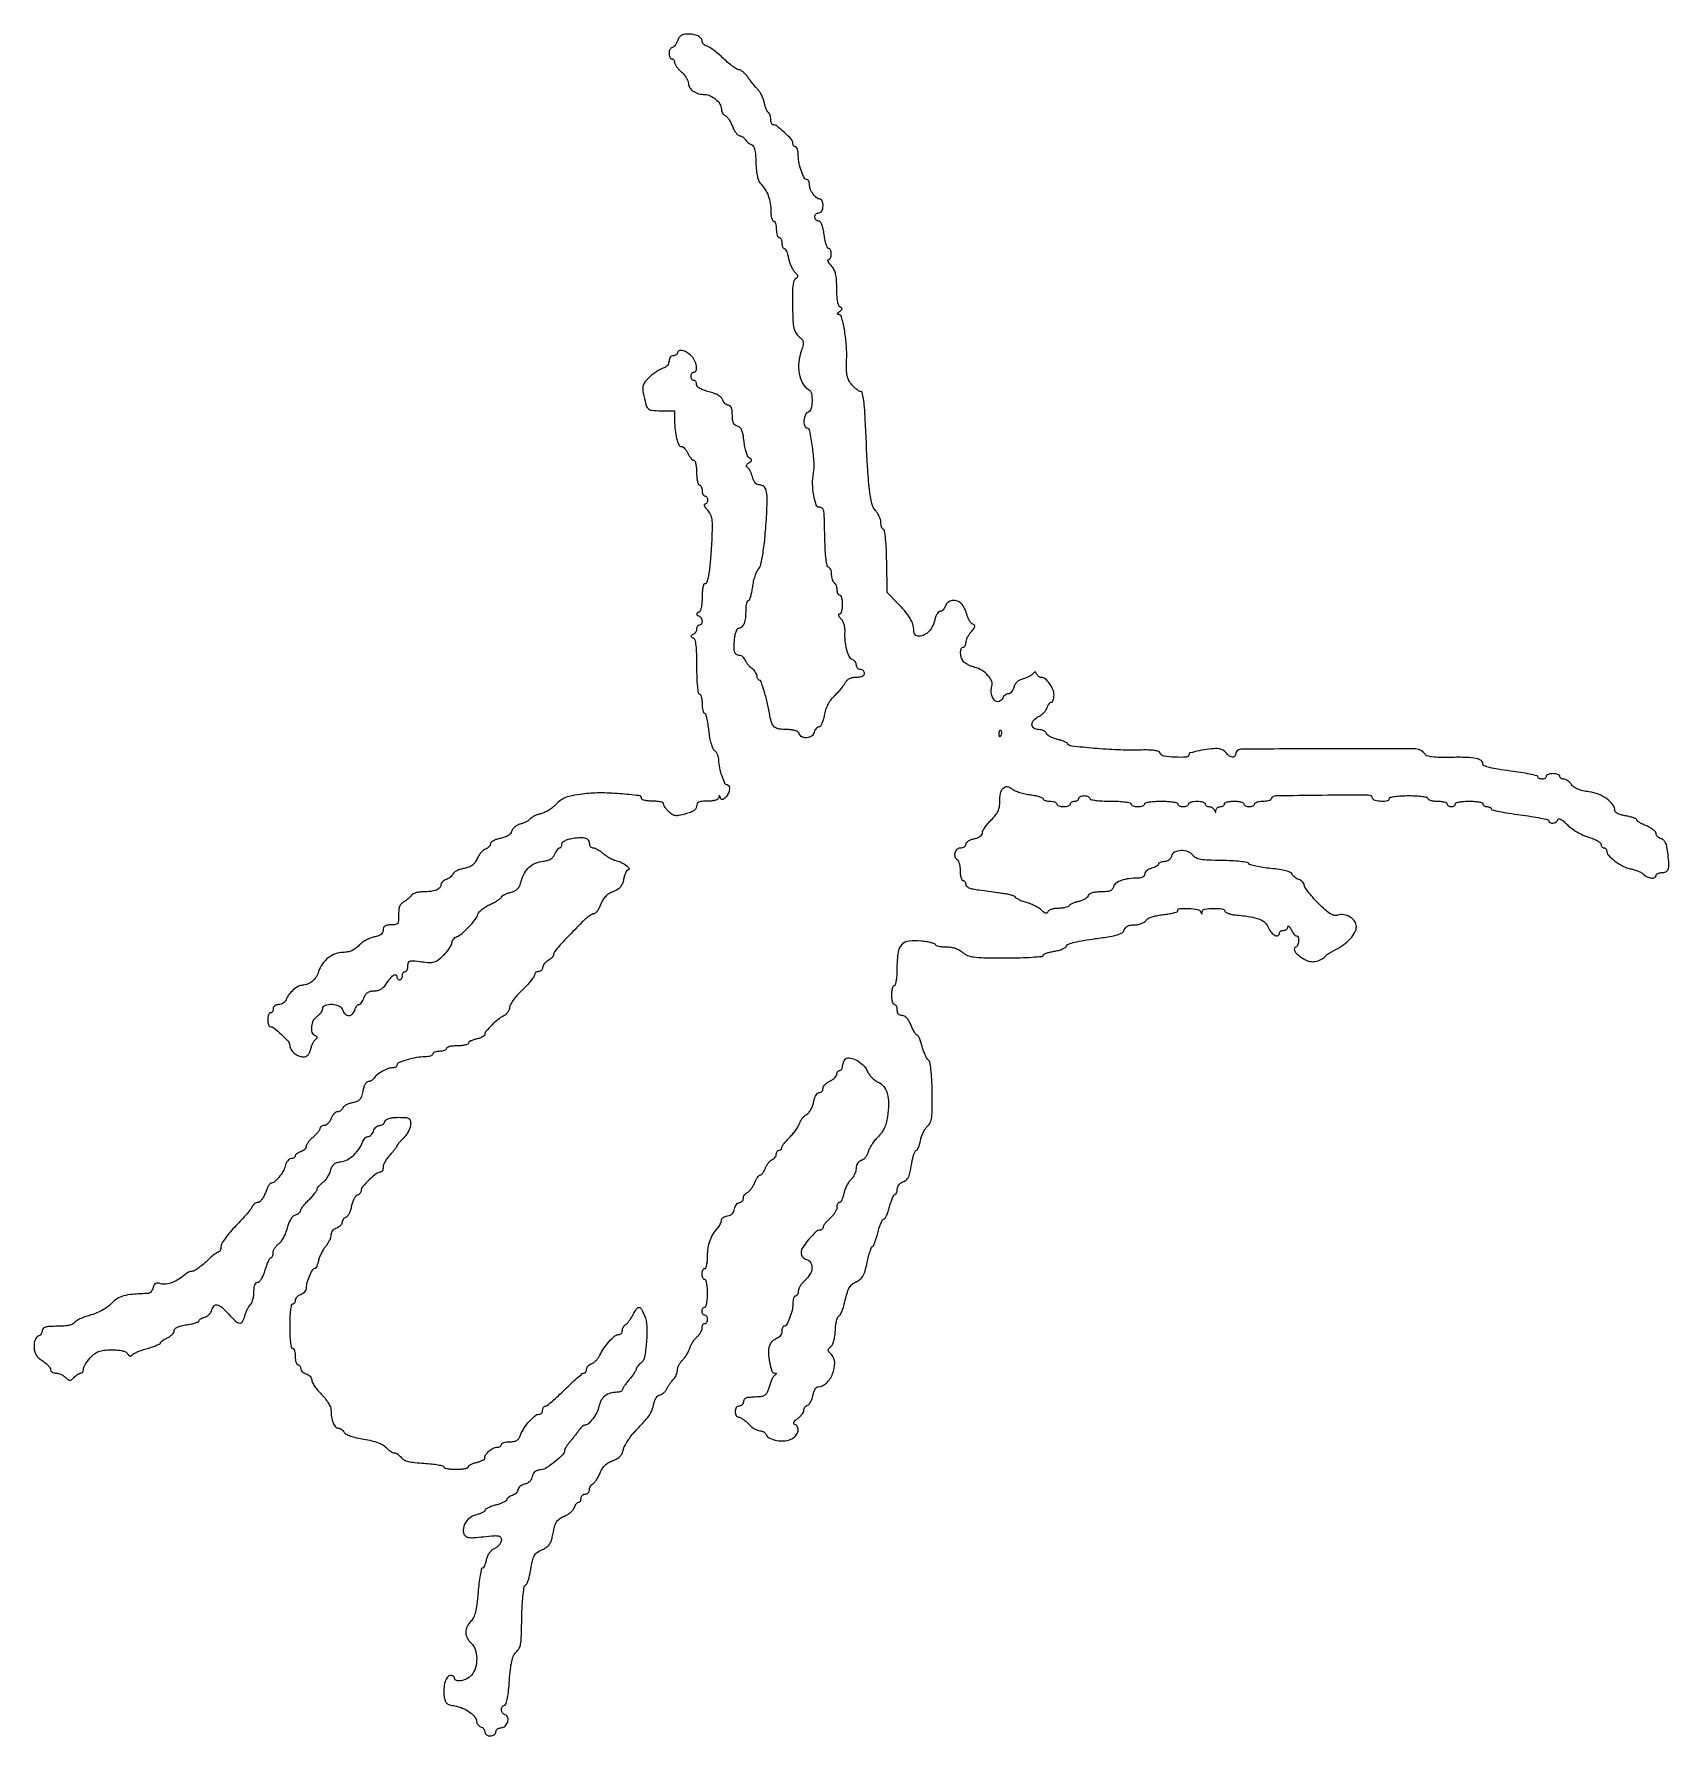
# Model space of a CAD drawing. Extents: x 0 to 595, y 0 to 619.
import ezdxf

# ---------------------------------------------------------------- set-up
doc = ezdxf.new("R2010")
doc.units = 0

msp = doc.modelspace()

# ---------------------------------------------------------------- linework, layer by layer
for points in [[(234, 616.5, -0.033464), (233.560849, 615.543021, -0.042913), (233.02769, 614.734375, -0.048871), (232.483781, 614.169328, -0.17856), (232.024751, 614, 0.18727), (231.633497, 613.848134, 0.089436), (231.301021, 613.4125, 0.069261), (231.075593, 612.765358, 0.049264), (231, 612, 0.048028), (231.073693, 611.234582, 0.068025), (231.29375, 610.5875, 0.088204), (231.618118, 610.151477, 0.191087), (232, 610, -0.131032), (232.381351, 609.898315, -0.100633), (232.70625, 609.612349, -0.088305), (232.924786, 609.184572, -0.074172), (233, 608.680335, 0.123354), (233.163198, 608.028901, 0.032564), (233.734375, 607.109792, 0.031006), (234.543134, 606.116062, 0.027499), (235.5, 605.186949, -0.040241), (236.456599, 604.209577, -0.037896), (237.265625, 603.07265, -0.040234), (237.824096, 601.951883, -0.095755), (238, 601.041797, 0.148608), (238.461743, 599.522551, 0.095756), (239.767035, 598.205842, 0.081356), (241.69266, 597.307589, 0.068636), (243.922828, 597, -0.109754), (245.933715, 596.553213, -0.069004), (247.962303, 595.238441, -0.071217), (249.487348, 593.484694, -0.144382), (250, 591.746374, 0.067705), (250.099272, 591.01661, 0.062618), (250.390596, 590.318781, 0.066657), (250.821173, 589.756675, 0.104782), (251.32969, 589.426981, -0.122332), (251.931019, 589.006823, -0.030603), (252.667389, 588.050722, -0.029421), (253.399129, 586.819631, -0.025892), (254.016336, 585.458365, 0.029586), (254.628507, 584.134284, 0.039078), (255.345888, 583.015895, 0.043559), (256.060307, 582.226392, 0.189267), (256.636956, 582, -0.090842), (257.179428, 581.900622, -0.05459), (257.764328, 581.602449, -0.052298), (258.300637, 581.164288, -0.061975), (258.70031, 580.646633, 0.05389), (259.112634, 580.09442, 0.035713), (259.691836, 579.554455, 0.035838), (260.338027, 579.105398, 0.056656), (260.952748, 578.829051, -0.192612), (261.632104, 578.268524, -0.065048), (262.105377, 577.050013, -0.040408), (262.415563, 575.125279, -0.013133), (262.567568, 572.246169, 0.016315), (262.738721, 569.353969, 0.035967), (263.099073, 567.171536, 0.048074), (263.658165, 565.547834, 0.089666), (264.448569, 564.408574, -0.059981), (265.970052, 562.470588, -0.050964), (267.087986, 560.119913, -0.047268), (267.77116, 557.417514, -0.038306), (268, 554.4349, 0.027547), (268.072566, 553.118767, 0.043312), (268.29375, 552.009002, 0.053554), (268.614496, 551.229379, 0.275005), (269, 551, -0.254951), (269.384262, 550.790443, -0.06271), (269.70625, 550.11875, -0.048861), (269.927234, 549.149251, -0.031626), (270, 548, 0.031626), (270.072766, 546.850749, 0.048861), (270.29375, 545.88125, 0.06271), (270.615738, 545.209557, 0.254951), (271, 545, -0.191087), (271.381882, 544.848523, -0.088204), (271.70625, 544.4125, -0.068025), (271.926307, 543.765418, -0.048028), (272, 543, 0.0425), (272.065201, 542.234318, 0.062142), (272.261058, 541.5875, 0.081598), (272.5489, 541.149103, 0.209741), (272.888709, 541, -0.255886), (273.272979, 540.789562, -0.037769), (273.707466, 539.981318, -0.034823), (274.114141, 538.860719, -0.023271), (274.427992, 537.532146, 0.031931), (274.796302, 536.085414, 0.026728), (275.364185, 534.606248, 0.027569), (276.0324, 533.307345, 0.063871), (276.701462, 532.441395, -0.025622), (277.498286, 531.558436, -0.141821), (277.745524, 530.975566, -0.217897), (277.59058, 530.491325, -0.069726), (276.994765, 529.996765, 0.190047), (276.366218, 529.155386, 0.038552), (276.009662, 527.290617, 0.025966), (275.83711, 524.415301, 0.007521), (275.868339, 519.968857, 0.006672), (276.053341, 514.74638, 0.040217), (276.402631, 512.056798, 0.080132), (277.057387, 510.365975, 0.090435), (278.191098, 509.046342, -0.040575), (279.317597, 507.971872, -0.135456), (279.765809, 507.064147, -0.109636), (279.733247, 505.942358, -0.022007), (279.155345, 504.015777, 0.057674), (278.177193, 499.64586, 0.071192), (278.332104, 495.47878, 0.082251), (279.569032, 492.019869, 0.124155), (281.75, 489.70031, -0.204488), (282.754684, 488.226223, -0.05626), (282.990921, 485.366803, -0.056671), (282.58872, 482.577206, -0.241533), (281.5, 481.361626, 0.201479), (280.502747, 480.406085, 0.081879), (280.036276, 478.546123, 0.086165), (280.200894, 476.713183, 0.252034), (281.042624, 475.819125, -0.272657), (282.067738, 474.642454, -0.011257), (283.004981, 468.899986, -0.019067), (283.592146, 463.114492, -0.06073), (283.366211, 459.243326, 0.05069), (283.069141, 455.457795, 0.038625), (283.485317, 451.317835, 0.035957), (284.364895, 447.862829, 0.322983), (285.561273, 447, -0.168088), (286.58361, 446.646323, -0.185793), (287.117047, 445.750893, -0.03569), (287.329103, 443.605685, -0.001347), (287.526575, 435.542734, 0.00811), (287.688677, 431.280138, 0.018808), (287.982142, 428.09382, 0.017103), (288.363403, 425.785031, 0.269018), (288.871797, 425.209401, -0.154094), (289.304377, 424.895633, -0.061597), (289.66859, 424.251244, -0.05315), (289.916552, 423.405534, -0.044782), (290, 422.475684, 0.038918), (290.073882, 421.527908, 0.042177), (290.29375, 420.629046, 0.046287), (290.615662, 419.901776, 0.127689), (291, 419.5, -0.111412), (291.383556, 419.123976, -0.050262), (291.70625, 418.49335, -0.046318), (291.925923, 417.729296, -0.046881), (292, 416.940983, 0.049547), (292.073784, 416.198222, 0.069539), (292.29375, 415.570164, 0.089706), (292.618213, 415.147465, 0.186414), (293, 415, -0.277684), (293.385692, 414.767902, -0.052312), (293.70625, 413.971875, -0.042582), (293.927458, 412.841111, -0.027026), (294, 411.5, -0.028993), (293.922177, 410.159021, -0.045312), (293.685268, 409.028125, -0.056917), (293.341092, 408.237924, -0.267711), (292.928571, 408, 0.268253), (292.673832, 407.852734, 0.213175), (292.640779, 407.531096, 0.085249), (292.913088, 407.017785, 0.031902), (293.453413, 406.403729, -0.081028), (294.061931, 405.557982, -0.043391), (294.534798, 404.357611, -0.041169), (294.819735, 402.995726, -0.045777), (294.863318, 401.653729, 0.037976), (294.919575, 398.323338, 0.042457), (295.486649, 395.165258, 0.046141), (296.407582, 392.679074, 0.191652), (297.561107, 391.614925, -0.084199), (298.111167, 391.289368, -0.066095), (298.577325, 390.775121, -0.066209), (298.892443, 390.158079, -0.08519), (299, 389.531385, 0.096942), (299.114397, 388.946902, 0.097427), (299.440625, 388.449844, 0.098422), (299.927588, 388.117025, 0.101174), (300.5, 388, -0.099038), (301.072457, 387.885486, -0.097945), (301.559375, 387.559375, -0.097945), (301.885486, 387.072457, -0.099038), (302, 386.5, -0.151261), (301.799609, 385.852754, -0.126143), (301.255864, 385.376483, -0.08296), (300.337525, 385.089546, -0.034338), (299.035184, 385, 0.047302), (297.674219, 384.870958, 0.069729), (296.539657, 384.484495, 0.077305), (295.640203, 383.83987, 0.075961), (294.972695, 382.948981, -0.036641), (294.353394, 381.971303, -0.013547), (293.346527, 380.687246, -0.013341), (292.167766, 379.339906, -0.015658), (290.978214, 378.129615, 0.042531), (289.691354, 376.671407, 0.041022), (288.652296, 374.999439, 0.040386), (287.886617, 373.15418, 0.038527), (287.412894, 371.180634, -0.026973), (287.063928, 369.563208, -0.041249), (286.573697, 368.215534, -0.048979), (286.021872, 367.272015, -0.240404), (285.488823, 367, 0.140008), (284.96976, 366.851748, 0.072004), (284.448449, 366.4125, 0.062602), (284.003647, 365.76487, 0.055307), (283.710251, 365, -0.17326), (282.792697, 363.655621, -0.134701), (281.12463, 363.025848, -0.13952), (279.412297, 363.344592, -0.187942), (278.361626, 364.5, 0.144074), (277.878031, 365.132735, 0.07192), (276.980063, 365.609899, 0.054712), (275.719786, 365.912346, 0.030513), (274.143011, 366.015313, -0.03252), (271.087926, 366.227127, -0.131527), (269.380198, 366.940685, -0.145675), (268.353535, 368.366256, -0.043139), (267.684954, 371, 0.016137), (266.816704, 375.404169, 0.016354), (265.669454, 379.723371, 0.008483), (264.460563, 383.506524, 0.321579), (263.77264, 384, -0.180488), (263.477739, 384.110036, -0.09151), (263.226963, 384.423968, -0.071481), (263.057102, 384.891057, -0.051563), (263, 385.443296, 0.099484), (262.869949, 386.090454, 0.046774), (262.466593, 386.846468, 0.043816), (261.878854, 387.586553, 0.047108), (261.184146, 388.193296, -0.039076), (260.441048, 388.821587, -0.027869), (259.709951, 389.630218, -0.0283), (259.095986, 390.485191, -0.05234), (258.715531, 391.25, 0.067062), (258.357852, 391.919054, 0.062927), (257.829153, 392.485937, 0.067306), (257.217052, 392.869812, 0.106836), (256.614718, 393, -0.14851), (255.498518, 393.339012, -0.175625), (254.849087, 394.223465, -0.080015), (254.632681, 395.932327, -0.01534), (254.834488, 399.061642, -0.026696), (255.073611, 400.66051, -0.049497), (255.461975, 401.912651, -0.067938), (255.949873, 402.73527, -0.228822), (256.498047, 403, 0.198508), (257.572127, 403.443921, 0.10632), (258.365804, 404.668355, 0.064976), (258.850807, 406.70763, 0.025937), (259, 409.581787, -0.024064), (259.063081, 410.891743, -0.038347), (259.255906, 411.9959, -0.045002), (259.534105, 412.783628, -0.293345), (259.871169, 413, 0.303678), (260.245977, 413.250768, 0.023092), (260.679608, 414.456224, 0.025605), (261.084922, 416.057345, 0.016215), (261.399955, 417.957357, -0.021404), (261.752665, 419.955879, -0.02324), (262.267795, 421.861889, -0.023547), (262.857848, 423.441388, -0.095488), (263.430842, 424.287985, 0.145721), (264.404036, 426.086497, 0.015169), (265.255545, 430.867611, 0.015764), (265.991865, 437.276509, 0.007662), (266.548125, 445.5, 0.013325), (266.672365, 450.358077, 0.066527), (266.309171, 453.053511, 0.150353), (265.417658, 454.458998, 0.17863), (263.951664, 455, -0.103536), (263.083339, 455.181754, -0.101178), (262.352617, 455.697206, -0.082645), (261.776959, 456.557207, -0.046267), (261.36508, 457.75, 0.028211), (261.026753, 458.857727, 0.028798), (260.567798, 459.9125, 0.030064), (260.063525, 460.776911, 0.095912), (259.596028, 461.25, -0.096183), (259.204871, 461.64626, -0.206359), (259.129413, 462.060613, -0.146401), (259.382918, 462.505841, -0.043641), (260, 463, 0.028427), (260.766488, 463.576473, 0.205124), (260.968866, 463.980387, 0.232217), (260.804289, 464.373478, 0.036407), (260.113449, 464.89341, -0.144458), (259.546343, 465.551226, -0.029627), (258.992475, 466.999323, -0.028911), (258.530905, 468.820112, -0.023672), (258.244436, 470.807901, 0.017142), (257.917594, 473.306457, 0.060236), (257.46288, 474.860351, 0.101318), (256.807651, 475.803948, 0.127209), (255.880987, 476.320872, -0.102953), (254.996829, 476.759985, -0.11885), (254.415076, 477.497217, -0.080905), (254.09528, 478.652661, -0.027145), (254, 480.40638, 0.025007), (253.919091, 482.023116, 0.069949), (253.650336, 483.12289, 0.11874), (253.197193, 483.763405, 0.181635), (252.567388, 484, -0.117184), (251.974905, 484.140792, -0.070711), (251.37945, 484.555016, -0.064554), (250.871331, 485.167062, -0.064244), (250.535098, 485.889416, 0.123984), (249.993004, 486.76563, 0.05842), (248.929187, 487.579971, 0.046065), (247.408814, 488.304235, 0.026463), (245.46771, 488.903814, -0.023808), (243.598685, 489.47028, -0.046765), (242.191149, 490.124942, -0.063807), (241.288183, 490.820335, -0.199355), (241, 491.514398, 0.065511), (240.925268, 492.082327, 0.082887), (240.70625, 492.563604, 0.099094), (240.38135, 492.885525, 0.146855), (240, 493, -0.148195), (239.618646, 493.115568, -0.098894), (239.29375, 493.440625, -0.082425), (239.074694, 493.926543, -0.064853), (239, 494.5, -0.064853), (239.074694, 495.073457, -0.082425), (239.29375, 495.559375, -0.098894), (239.618646, 495.884432, -0.148195), (240, 496, 0.331944), (240.833522, 496.621889, 0.113976), (240.932371, 498.218707, 0.076625), (240.257118, 500.269386, 0.078749), (239, 502, 0.059585), (237.385376, 503.269676, 0.08771), (235.708539, 503.924629, 0.156733), (234.508462, 503.787782, 0.294691), (234, 503, -0.148195), (233.884432, 502.618646, -0.098894), (233.559375, 502.29375, -0.082425), (233.073457, 502.074694, -0.064853), (232.5, 502, 0.127982), (231.927957, 501.85114, 0.100741), (231.440625, 501.432295, 0.089331), (231.112972, 500.805749, 0.076059), (231, 500.067388, -0.098272), (230.837658, 499.24938, -0.078054), (230.367778, 498.478879, -0.07276), (229.647325, 497.844284, -0.067484), (228.757118, 497.422912, 0.049472), (227.703277, 496.96964, 0.019782), (226.358019, 496.154786, 0.019347), (224.966378, 495.15525, 0.023108), (223.73955, 494.105525, 0.029419), (222.350009, 492.637703, 0.08216), (221.629227, 491.422161, 0.094408), (221.392243, 490.141838, 0.047453), (221.557088, 488.5, 0.012068), (222.495992, 484.282263, 0.136595), (223.3301, 482.807321, 0.17508), (224.728298, 482.152558, 0.022832), (228.067388, 482), (233, 482), (233, 478.625, 0.024648), (233.180409, 474.967475, 0.038042), (233.730119, 471.851467, 0.043827), (234.518827, 469.609436, 0.294316), (235.464485, 469, -0.154796), (236.010347, 468.826857, -0.050355), (236.656819, 468.265625, -0.04459), (237.292575, 467.456723, -0.037384), (237.818046, 466.5, 0.031507), (238.329133, 465.543009, 0.039814), (238.922566, 464.734375, 0.044326), (239.508889, 464.166384, 0.171894), (239.978561, 464, -0.307983), (240.375141, 463.730122, -0.038152), (240.699952, 462.678125, -0.034418), (240.92615, 461.224725, -0.021399), (241, 459.5, 0.020945), (241.072283, 457.775243, 0.033738), (241.29375, 456.321875, 0.036969), (241.611488, 455.267028, 0.31052), (242, 455, -0.191087), (242.381882, 454.848523, -0.088204), (242.70625, 454.4125, -0.068025), (242.926307, 453.765418, -0.048028), (243, 453, 0.048028), (243.073693, 452.234582, 0.068025), (243.29375, 451.5875, 0.088204), (243.618118, 451.151477, 0.191087), (244, 451, -0.148195), (244.381354, 450.884432, -0.098894), (244.70625, 450.559375, -0.082425), (244.925306, 450.073457, -0.064853), (245, 449.5, -0.067503), (244.922238, 448.926635, -0.08424), (244.694807, 448.440625, -0.099619), (244.357241, 448.115617, -0.142928), (243.961045, 448, 0.380656), (243.747149, 447.809565, 0.135025), (243.81481, 447.369363, 0.057828), (244.225726, 446.678325, 0.024513), (244.922184, 445.853151, -0.074416), (245.977539, 444.315388, -0.078341), (246.513106, 442.562628, -0.040577), (246.669942, 439.91076, -0.006607), (246.488144, 434.755561, -0.007424), (246.044239, 427.753623, -0.021341), (245.457414, 422.920931, -0.023553), (244.763267, 419.673919, -0.340595), (243.888709, 419, 0.332807), (243.541128, 418.739828, 0.026723), (243.261058, 417.555729, 0.027711), (243.064114, 415.968068, 0.017004), (243, 414.083333, -0.020541), (242.916001, 412.039574, -0.035345), (242.65678, 410.356497, -0.041998), (242.264851, 409.122029, -0.187865), (241.75, 408.583333, 0.029131), (241.14253, 408.255505, 0.260055), (241, 408, 0.260055), (241.14253, 407.744495, 0.029131), (241.75, 407.416667, -0.151536), (242.595242, 406.648889, -0.115399), (242.970337, 405.448315, -0.151336), (242.73266, 404.420978, -0.266838), (242, 404, 0.140362), (241.618662, 403.890798, 0.099913), (241.29375, 403.583854, 0.085122), (241.074923, 403.1248, 0.068857), (241, 402.583333, -0.079041), (240.906914, 401.998166, -0.060848), (240.632812, 401.411458, -0.061238), (240.228021, 400.911833, -0.08292), (239.75, 400.583333, 0.029131), (239.14253, 400.255505, 0.260055), (239, 400, 0.260055), (239.14253, 399.744495, 0.029131), (239.75, 399.416667, -0.229784), (240.338454, 398.692602, -0.028064), (240.703782, 396.621569, -0.022364), (240.933166, 393.517737, -0.007262), (241, 388.916667, 0.008137), (241.06583, 384.871947, 0.01699), (241.27521, 381.729167, 0.012605), (241.573821, 379.366268, 0.370671), (242, 379, -0.277684), (242.385692, 378.767902, -0.052312), (242.70625, 377.971875, -0.042582), (242.927458, 376.841111, -0.027026), (243, 375.5, 0.023121), (243.06206, 374.158645, 0.03697), (243.251903, 373.028125, 0.042601), (243.525368, 372.217683, 0.298472), (243.857544, 372, -0.329235), (244.224236, 371.729189, -0.015635), (244.652847, 370.164062, -0.020537), (245.051381, 368.145857, -0.012738), (245.36075, 365.75, 0.017633), (245.72489, 363.131992, 0.027455), (246.240493, 360.913548, 0.030464), (246.847929, 359.218843, 0.132651), (247.503207, 358.389757, -0.087575), (248.076763, 357.78375, -0.047344), (248.560317, 356.874054, -0.045223), (248.889257, 355.823979, -0.053347), (249, 354.788981, 0.052453), (249.276108, 352.164273, 0.032324), (250.117976, 349.171861, 0.026189), (251.189609, 346.573968, 0.289503), (252.097825, 346, -0.30834), (252.797705, 345.523054, -0.122449), (252.957047, 344.311333, -0.08335), (252.509967, 342.752162, -0.085163), (251.580357, 341.4375, -0.027494), (250.847834, 340.781393, -0.14673), (250.355558, 340.582446, -0.243144), (249.978072, 340.735124, -0.081545), (249.659305, 341.258929, 0.009653), (249.383852, 341.904547, 0.299395), (249.243771, 341.993629, 0.377751), (249.135116, 341.894866, 0.011905), (249.078947, 341.25, -0.232012), (248.781017, 340.728482, -0.07475), (247.955246, 340.333059, -0.050649), (246.681015, 340.079859, -0.02374), (245, 340, 0.018303), (242.943262, 339.924684, 0.08729), (241.807598, 339.637912, 0.167335), (241.217833, 339.085086, 0.122131), (241, 338.206592, -0.14304), (240.744492, 337.331731, -0.097697), (240.024204, 336.578555, -0.063794), (238.772362, 335.918018, -0.024323), (236.890339, 335.316252, -0.017308), (234.544489, 334.776329, -0.080946), (233.16364, 334.734798, -0.113448), (232.078949, 335.139865, -0.050559), (230.890339, 336.109661, -0.024165), (230.16677, 336.906767, -0.027397), (229.555287, 337.738463, -0.028167), (229.120525, 338.49275, -0.117171), (229, 339, 0.295869), (228.748945, 339.387127, 0.04382), (227.825, 339.70625, 0.037669), (226.532944, 339.92761, 0.023598), (225, 340, -0.021335), (223.466907, 340.065445, -0.034321), (222.175, 340.265909, -0.037983), (221.239534, 340.553731, -0.308345), (221, 340.905221, 0.379922), (220.022606, 342.005864, 0.010174), (213.034951, 342.6938, 0.01931), (205.656378, 342.982972, 0.03289), (199.5, 342.580999, 0.013975), (195.770863, 341.983376, 0.045174), (193.359978, 341.297573, 0.062432), (191.558761, 340.331895, 0.050307), (189.902293, 338.886783, -0.036969), (188.695148, 337.775703, -0.027486), (187.215114, 336.729962, -0.028041), (185.700999, 335.894734, -0.054751), (184.402293, 335.437335, 0.028518), (183.217858, 335.088708, 0.027031), (182.058799, 334.602317, 0.028073), (181.082326, 334.059315, 0.079741), (180.5, 333.545704, -0.073312), (179.933979, 333.033464, -0.028446), (179.021038, 332.495703, -0.027419), (177.949909, 332.016565, -0.030476), (176.869492, 331.676582, 0.058934), (175.825629, 331.281683, 0.053113), (174.8623, 330.642906, 0.056434), (174.117892, 329.86966, 0.099798), (173.730402, 329.077058, -0.109366), (173.276371, 328.191245, -0.078267), (172.438843, 327.452113, -0.061496), (171.215718, 326.870273, -0.033947), (169.61091, 326.454829, 0.033334), (168.228282, 326.098708, 0.046737), (167.060705, 325.588269, 0.056131), (166.248119, 325.010986, 0.213394), (166, 324.456097, -0.117645), (165.869574, 323.90945, -0.070661), (165.485734, 323.359692, -0.064436), (164.918631, 322.890209, -0.063956), (164.249308, 322.579127, 0.096839), (163.486583, 322.162046, 0.039339), (162.634827, 321.332617, 0.037039), (161.833371, 320.269546, 0.038828), (161.211623, 319.115961, -0.051047), (160.409195, 317.710336, -0.077952), (159.427224, 316.710369, -0.073366), (158.140495, 316.020038, -0.040148), (156.409759, 315.549048, 0.033091), (155.024791, 315.193041, 0.038397), (153.768807, 314.670116, 0.04195), (152.80003, 314.069299, 0.142302), (152.355062, 313.482894, -0.08412), (152.010164, 312.899946, -0.045177), (151.413448, 312.311518, -0.043315), (150.677415, 311.806307, -0.051954), (149.907619, 311.470679, 0.058989), (149.178183, 311.140398, 0.062204), (148.560363, 310.653675, 0.069514), (148.141436, 310.091579, 0.126081), (148, 309.539601, -0.194056), (147.55951, 308.447386, -0.10875), (146.34952, 307.641687, -0.066441), (144.327392, 307.150875, -0.026363), (141.467903, 307, 0.034144), (140.119828, 306.907836, 0.038728), (138.853975, 306.632813, 0.042266), (137.836433, 306.231297, 0.136167), (137.29969, 305.75, -0.052202), (136.853449, 305.190715, -0.021899), (136.147409, 304.533959, -0.021381), (135.324353, 303.891607, -0.026005), (134.5, 303.365604, 0.078772), (133.574521, 302.627603, 0.090863), (132.976482, 301.671976, 0.071544), (132.667746, 300.383094, 0.03096), (132.614063, 298.615604, -0.018838), (132.600897, 296.469343, -0.152783), (132.270448, 295.555645, -0.197624), (131.521136, 295.116277, -0.035042), (129.864063, 295, 0.034133), (128.480794, 294.905459, 0.112094), (127.629103, 294.585137, 0.157707), (127.163266, 294.003111, 0.090781), (127, 293.111291, -0.111123), (126.798959, 292.217867, -0.117846), (126.236698, 291.518695, -0.083917), (125.24644, 290.988646, -0.033303), (123.75, 290.594668, 0.048961), (122.333938, 290.174107, 0.030061), (120.762918, 289.421712, 0.029967), (119.283549, 288.480431, 0.046371), (118.14504, 287.483377, -0.045393), (116.897703, 286.386704, -0.054932), (115.546553, 285.61177, -0.055405), (114.069027, 285.15426, -0.047432), (112.446562, 285, 0.092756), (109.671732, 284.480771, 0.073468), (107.013621, 282.970684, 0.071564), (104.844376, 280.709285, 0.07947), (103.493463, 278.003838, -0.065169), (102.57349, 276.022303, -0.074145), (101.205907, 274.440309, -0.079652), (99.529523, 273.410262, -0.093838), (97.708187, 273.031803, 0.120687), (96.083342, 272.603106, 0.055625), (94.278022, 271.343188, 0.053451), (92.687542, 269.61369, 0.07309), (91.691489, 267.75, -0.092989), (91.299216, 267.081038, -0.068384), (90.650737, 266.514063, -0.066717), (89.854926, 266.130966, -0.079017), (89.031385, 266, 0.070174), (88.24494, 265.889078, 0.089187), (87.588564, 265.565397, 0.103496), (87.154775, 265.079202, 0.131307), (87, 264.5, -0.064853), (86.925306, 263.926543, -0.082425), (86.70625, 263.440625, -0.098894), (86.381354, 263.115568, -0.148195), (86, 263, 0.226478), (85.617064, 262.817169, 0.074992), (85.29375, 262.265625, 0.057076), (85.073116, 261.457356, 0.038131), (85, 260.5, 0.030614), (85.058697, 259.542239, 0.047511), (85.237121, 258.734375, 0.060537), (85.496817, 258.172941, 0.259774), (85.807222, 258, -0.169072), (87.297056, 257.481398, -0.020307), (89.975951, 255.176208, -0.019599), (92.463726, 252.663625, -0.187462), (93, 251.283537, 0.131445), (93.40256, 249.778707, 0.08284), (94.564664, 248.365163, 0.079177), (96.18472, 247.350856, 0.100678), (97.909519, 247, 0.089882), (98.863731, 247.172929, 0.108252), (99.627361, 247.666959, 0.089916), (100.211259, 248.517596, 0.045579), (100.63492, 249.75, -0.027501), (100.973234, 250.86334, -0.027355), (101.432202, 251.934863, -0.028435), (101.936433, 252.823251, -0.088179), (102.403972, 253.326131, 0.051808), (102.844758, 253.736288, 0.211267), (102.950881, 254.077612, 0.216581), (102.769055, 254.379886, 0.054358), (102.25, 254.659464, -0.232916), (101.21505, 255.821399, -0.094053), (101.035478, 257.99482, -0.084819), (101.680967, 260.288266, -0.143208), (103, 261.767927, 0.048682), (103.765087, 262.356259, 0.046919), (104.4125, 263.088184, 0.050645), (104.856181, 263.846761, 0.107418), (105, 264.508474, -0.320871), (105.916727, 265.789894, -0.099947), (108.399538, 266.11346, -0.087022), (111.051857, 265.455261, -0.228393), (112.289749, 264, 0.074043), (112.616163, 263.235631, 0.07109), (113.154753, 262.5875, 0.075827), (113.815973, 262.150369, 0.108617), (114.5, 262, 0.108617), (115.184027, 262.150369, 0.075827), (115.845247, 262.5875, 0.07109), (116.383837, 263.235631, 0.074043), (116.710251, 264, -0.039981), (116.977316, 264.76544, -0.051415), (117.346388, 265.4125, -0.061089), (117.755713, 265.857984, -0.178265), (118.141382, 266, 0.191188), (118.554216, 266.163847, 0.043995), (119.06195, 266.734375, 0.039353), (119.569519, 267.542831, 0.029669), (120, 268.5, -0.055067), (120.601495, 269.674383, -0.099283), (121.360126, 270.439282, -0.097086), (122.367558, 270.862879, -0.050901), (123.725249, 271.002875, 0.064029), (125.110082, 271.182402, 0.076081), (126.318692, 271.705794, 0.067361), (127.422922, 272.626586, 0.038101), (128.5, 274, -0.023897), (129.895465, 275.887329, -0.092057), (131.003642, 276.82594, -0.327498), (131.672478, 276.749474, -0.20896), (132, 276, 0.099038), (132.076342, 275.618362, 0.097945), (132.29375, 275.29375, 0.097945), (132.618362, 275.076342, 0.099038), (133, 275, 0.148195), (133.381354, 275.115568, 0.098894), (133.70625, 275.440625, 0.082425), (133.925306, 275.926543, 0.064853), (134, 276.5, -0.064853), (134.074694, 277.073457, -0.082425), (134.29375, 277.559375, -0.098894), (134.618646, 277.884432, -0.148195), (135, 278, 0.200919), (135.382115, 278.160008, 0.084835), (135.70625, 278.625344, 0.064892), (135.926486, 279.313954, 0.045016), (136, 280.128831, -0.081562), (136.190772, 281.29054, -0.243466), (136.753033, 281.833167, -0.097146), (137.93974, 281.94781, -0.008627), (140.938617, 281.602531, 0.018151), (143.901285, 281.318473, 0.086102), (145.588197, 281.50904, 0.096698), (147.015911, 282.247008, 0.026049), (148.938617, 283.939996, 0.023917), (150.110454, 285.200564, 0.027415), (151.100719, 286.513262, 0.028136), (151.805816, 287.702393, 0.120317), (152, 288.497681, -0.099786), (152.130508, 289.14511, -0.067408), (152.514063, 289.796088, -0.064266), (153.080996, 290.351786, -0.072067), (153.75, 290.720006, 0.088377), (155.676987, 291.863501, 0.025743), (158.179782, 294.258194, 0.025818), (160.425609, 296.901009, 0.086569), (161.471161, 298.909138, -0.11526), (161.956929, 299.725361, -0.033786), (163.044701, 300.712433, -0.031981), (164.45783, 301.690483, -0.029469), (166.022389, 302.510096, 0.016), (167.5463, 303.256841, 0.023413), (168.831577, 304.017601, 0.020422), (169.799004, 304.71133, 0.230943), (170, 305.123282, -0.243639), (170.190474, 305.490974, -0.034783), (170.939857, 305.94562, -0.033056), (171.973836, 306.394651, -0.02252), (173.199514, 306.771894, 0.04381), (174.810755, 307.343869, 0.090306), (175.904105, 308.106083, 0.089649), (176.663438, 309.208761, 0.042697), (177.238107, 310.839078, -0.060949), (178.389463, 313.761535, -0.082096), (180.131704, 316.002368, -0.086533), (182.423114, 317.482325, -0.076438), (185.181535, 318.181535, 0.040363), (186.735232, 318.458418, 0.070324), (187.93983, 318.964106, 0.081049), (188.840833, 319.722422, 0.074134), (189.487128, 320.75, -0.02653), (189.920955, 321.611532, -0.035392), (190.408381, 322.339062, -0.038191), (190.879543, 322.857785, -0.191558), (191.237128, 323, 0.179086), (191.528283, 323.107739, 0.091919), (191.775906, 323.414805, 0.071944), (191.943597, 323.871816, 0.052056), (192, 324.412102, -0.202584), (192.265262, 325.03993, -0.072035), (193.070213, 325.623705, -0.051923), (194.323352, 326.124059, -0.027198), (195.963302, 326.4938, -0.027237), (198.803316, 326.815829, -0.09686), (200.609633, 326.571089, -0.172695), (201.617804, 325.77268, -0.14066), (202, 324.440983, 0.092358), (202.102484, 323.890898, 0.096122), (202.395678, 323.423289, 0.09935), (202.833056, 323.110348, 0.106146), (203.34699, 323, -0.098015), (204.020527, 322.866686, -0.028058), (204.984919, 322.404501, -0.027085), (206.037609, 321.748662, -0.025787), (207.031398, 320.972769, 0.031897), (208.112834, 320.149499, 0.021905), (209.432933, 319.352614, 0.022144), (210.777139, 318.69495, 0.041231), (211.924505, 318.3041, -0.056767), (213.859667, 317.577208, -0.048724), (215.691787, 316.402617, -0.120514), (216.420564, 315.470263, -0.544479), (216.116742, 315, 0.235297), (215.679616, 314.782235, 0.046871), (215.207675, 314.017212, 0.040548), (214.778212, 312.935786, 0.02789), (214.462977, 311.65434, -0.043442), (213.988043, 309.953348, -0.085231), (213.280611, 308.743614, -0.083793), (212.201285, 307.826371, -0.040845), (210.573116, 307.028688, 0.047854), (209.039881, 306.250732, 0.05983), (207.804697, 305.242251, 0.059268), (206.834873, 303.961686, 0.045734), (206.090724, 302.374348, -0.031552), (205.529165, 301.082517, -0.04149), (204.850928, 299.991215, -0.047073), (204.161175, 299.225235, -0.188081), (203.583586, 299, 0.129999), (202.909237, 298.821657, 0.02446), (201.823292, 298.131706, 0.024678), (200.602328, 297.175743, 0.020409), (199.398314, 296.044105, 0.002245), (193.964771, 290.452604, 0.011714), (191.057885, 287.289132, 0.015877), (189.350744, 285.212163, 0.165544), (189, 284.181825, -0.136813), (188.860036, 283.679886, -0.049558), (188.4125, 283.082438, -0.04455), (187.765262, 282.491678, -0.039864), (187, 282, 0.052011), (186.235006, 281.481872, 0.050946), (185.5875, 280.813763, 0.055403), (185.145075, 280.103741, 0.112104), (185, 279.464816, -0.10149), (184.885357, 278.905837, -0.098489), (184.559375, 278.43029, -0.097349), (184.072511, 278.111697, -0.096639), (183.5, 278, 0.081886), (182.926795, 277.905491, 0.091911), (182.439452, 277.632812, 0.100313), (182.112844, 277.226778, 0.119122), (181.996005, 276.75, -0.155563), (181.768366, 276.043849, -0.015324), (180.672483, 274.605713, -0.018192), (179.218303, 272.941593, -0.013445), (177.496005, 271.205618, 0.02055), (175.774734, 269.420657, 0.02497), (174.320702, 267.608583, 0.024768), (173.271047, 265.99507, 0.132576), (173, 264.990802, -0.096495), (172.840138, 264.170168, -0.057358), (172.361539, 263.292801, -0.054432), (171.657764, 262.49478, -0.062059), (170.826516, 261.907154, 0.045958), (168.680966, 260.491473, 0.026767), (166.378316, 258.436494, 0.021963), (164.443018, 256.33703, 0.177019), (164, 255.12491, -0.224707), (163.803057, 254.708815, -0.0476), (163.11875, 254.249118, -0.041186), (162.148927, 253.822898, -0.028894), (161, 253.5, 0.027524), (159.850988, 253.180468, 0.039605), (158.88125, 252.764234, 0.04518), (158.193748, 252.31879, 0.230346), (158, 251.920545, -0.306311), (157.758477, 251.56329, -0.038933), (156.825, 251.27041, -0.034867), (155.53307, 251.066567, -0.0217), (154, 251, 0.023598), (152.467056, 250.92761, 0.037669), (151.175, 250.70625, 0.04382), (150.251055, 250.387127, 0.295869), (150, 250, -0.226478), (149.817169, 249.617064, -0.074992), (149.265625, 249.29375, -0.057076), (148.457356, 249.073116, -0.038131), (147.5, 249, 0.038131), (146.542644, 248.926884, 0.057076), (145.734375, 248.70625, 0.074992), (145.182831, 248.382936, 0.226478), (145, 248, -0.241185), (144.803335, 247.616011, -0.0685), (144.192187, 247.292112, -0.052624), (143.303304, 247.069484, -0.034571), (142.25, 246.994423, 0.043287), (139.15872, 246.71998, 0.028353), (135.675477, 245.897939, 0.020992), (132.610267, 244.846564, 0.308895), (132, 243.952996, -0.15629), (131.883543, 243.589527, -0.097489), (131.555389, 243.279943, -0.07964), (131.06521, 243.070974, -0.061085), (130.486431, 243, 0.090521), (128.849451, 242.701189, 0.035949), (126.767853, 241.739035, 0.035981), (124.841585, 240.485889, 0.08847), (123.70031, 239.25, -0.066931), (123.295226, 238.771792, -0.051399), (122.742192, 238.367187, -0.052408), (122.132975, 238.092055, -0.08004), (121.561601, 238, 0.208118), (120.99872, 237.755102, 0.058751), (120.420208, 236.966099, 0.048329), (119.911975, 235.824114, 0.034187), (119.559339, 234.46461, -0.032147), (119.081743, 232.591996, -0.10405), (118.446039, 231.485174, -0.116297), (117.462215, 230.796766, -0.04543), (115.8621, 230.32242, 0.036497), (114.662647, 229.990001, 0.040407), (113.566284, 229.495011, 0.044248), (112.716391, 228.921894, 0.131412), (112.307063, 228.35781, -0.082735), (112.001889, 227.83875, -0.065908), (111.522611, 227.398857, -0.066363), (110.949193, 227.101482, -0.086687), (110.36826, 227, 0.144029), (109.75626, 226.819973, 0.06014), (109.087757, 226.265625, 0.052668), (108.468615, 225.45641, 0.046169), (108, 224.5, -0.049595), (107.523315, 223.54372, -0.054776), (106.880815, 222.734375, -0.06206), (106.177987, 222.18165, -0.13645), (105.524751, 222, 0.064192), (104.941808, 221.92485, 0.081954), (104.447896, 221.704307, 0.098681), (104.117455, 221.377268, 0.149562), (104, 220.993387, -0.141486), (103.849361, 220.4717, -0.026001), (103.265625, 219.643935, -0.026092), (102.457139, 218.719089, -0.021142), (101.5, 217.813051, 0.026142), (100.543083, 216.888917, 0.030049), (99.734375, 215.910004, 0.031337), (99.161014, 215.011012, 0.126947), (99, 214.387052, -0.137147), (98.852951, 213.861038, -0.067417), (98.4125, 213.316166, -0.059142), (97.764926, 212.835825, -0.053231), (97, 212.5, 0.039709), (96.234602, 212.188321, 0.0497), (95.5875, 211.777735, 0.058089), (95.141156, 211.335507, 0.170109), (95, 210.932612, -0.156266), (94.886052, 210.576918, -0.097494), (94.564972, 210.273955, -0.079648), (94.085356, 210.069456, -0.061095), (93.519052, 210, 0.158908), (92.902291, 209.798906, 0.06877), (92.27369, 209.192188, 0.058196), (91.728537, 208.302073, 0.04784), (91.359151, 207.25, -0.074198), (90.550248, 205.283117, -0.041544), (89.041481, 203.175708, -0.040104), (87.347573, 201.478911, -0.178378), (86.047879, 201, 0.253468), (85.732299, 200.829037, 0.01948), (85.219794, 199.971875, 0.022965), (84.667981, 198.841117, 0.015278), (84.13616, 197.5, -0.034657), (83.543875, 196.160281, -0.044349), (82.811488, 195.028125, -0.050906), (82.054877, 194.239297, -0.177973), (81.403887, 194, 0.091872), (80.800245, 193.88814, 0.066734), (80.199221, 193.560011, 0.065141), (79.691825, 193.074755, 0.077955), (79.362457, 192.502165, -0.077457), (78.868774, 191.64195, -0.007984), (77.372082, 189.834359, -0.00979), (75.501426, 187.731943, -0.007675), (73.393842, 185.523617, 0.017013), (71.328518, 183.277038, 0.021508), (69.584441, 181.059063, 0.020196), (68.305365, 179.119321, 0.136481), (68, 178.021453, -0.043279), (67.93289, 177.247594, -0.063007), (67.731468, 176.593802, -0.082643), (67.435311, 176.151113, -0.206948), (67.085849, 176, 0.153107), (66.554907, 175.833515, 0.012846), (65.381543, 174.971875, 0.016151), (64.014763, 173.840627, 0.011767), (62.567658, 172.5, -0.018015), (61.084403, 171.159926, -0.022336), (59.608005, 170.028125, -0.02141), (58.311094, 169.203127, -0.13169), (57.553237, 169, 0.07028), (56.91748, 168.910194, 0.037136), (56.168987, 168.632812, 0.036067), (55.430976, 168.22845, 0.046105), (54.821429, 167.75, -0.051193), (52.703072, 166.121722, -0.049209), (50.270606, 164.932584, -0.053283), (47.914461, 164.33123, -0.113169), (46.048986, 164.484452, 0.045951), (44.936403, 164.727988, 0.149892), (44.202059, 164.598973, 0.158811), (43.691706, 164.08752, 0.053439), (43.313196, 163.08966, -0.047123), (43.020218, 162.286932, -0.055734), (42.594332, 161.60077, -0.064843), (42.107293, 161.124276, -0.152599), (41.633369, 160.955516, 0.009964), (35.830074, 160.611814, 0.046595), (32.535639, 160.038821, 0.075882), (30.229742, 159.017904, 0.06002), (28.120637, 157.283651, -0.047232), (26.664057, 156.022339, -0.028099), (24.721981, 154.796355, -0.02726), (22.554946, 153.74311, -0.032487), (20.407693, 153.00053, 0.019268), (18.470139, 152.387274, 0.023278), (16.706726, 151.659085, 0.022801), (15.303801, 150.921998, 0.125376), (14.70031, 150.326418, -0.162905), (14.034376, 149.759473, -0.043323), (12.682154, 149.347522, -0.03453), (10.813384, 149.083996, -0.017767), (8.45031, 149, 0.012087), (5.701093, 148.93353, 0.056451), (4.139768, 148.679757, 0.12451), (3.311362, 148.203622, 0.203074), (3, 147.468615, -0.088478), (2.887915, 146.840167, -0.06652), (2.559375, 146.217991, -0.065663), (2.073415, 145.696157, -0.081035), (1.5, 145.361626, 0.137416), (0.893876, 144.910785, 0.068959), (0.415517, 144.076181, 0.056558), (0.105234, 142.953969, 0.039439), (0.002875, 141.643011, 0.049802), (0.165718, 140.027122, 0.082105), (0.653003, 138.747317, 0.076201), (1.556694, 137.629234, 0.03753), (3, 136.5, -0.026641), (4.146438, 135.642575, -0.032618), (5.115533, 134.720313, -0.034428), (5.804899, 133.861026, -0.15241), (5.997125, 133.25, 0.151999), (6.14668, 132.773274, 0.097993), (6.565673, 132.367188, 0.080907), (7.190971, 132.093233, 0.06295), (7.928571, 132, -0.066533), (8.781552, 131.885993, -0.039086), (9.752232, 131.538393, -0.038394), (10.685366, 131.030127, -0.052522), (11.428571, 130.428571, 0.027743), (12.384995, 129.572776, 0.17023), (13, 129.357143, 0.17023), (13.615005, 129.572776, 0.027743), (14.571429, 130.428571, -0.02687), (15.241238, 131.030014, -0.029203), (15.954018, 131.538393, -0.03046), (16.60997, 131.896964, -0.110284), (17.071429, 132, 0.153714), (17.425567, 132.111507, 0.097973), (17.727232, 132.42549, 0.080525), (17.930782, 132.89463, 0.062246), (18, 133.448478, -0.109128), (18.162376, 134.183589, -0.027411), (18.742965, 135.273139, -0.026671), (19.561147, 136.474906, -0.024091), (20.529244, 137.626055, -0.041198), (22.060474, 139.027122, -0.075831), (23.533376, 139.845818, -0.063646), (25.354628, 140.269989, -0.021812), (28.064731, 140.427577, -0.019073), (30.364968, 140.373109, -0.043245), (32.084657, 140.116276, -0.060207), (33.303937, 139.664343, -0.131787), (34.035488, 139, 0.045653), (34.507795, 138.394803, 0.144327), (34.946879, 138.137423, 0.203183), (35.359304, 138.202876, 0.10107), (35.75, 138.574031, -0.120758), (36.310238, 139.066247, -0.01803), (37.675, 139.716182, -0.019395), (39.376335, 140.375297, -0.015631), (41.25, 140.953992, 0.01301), (43.070474, 141.505824, 0.020239), (44.604687, 142.084728, 0.015425), (45.791283, 142.631988, 0.28426), (46, 142.969446, -0.205567), (46.147177, 143.312297, -0.030789), (46.734375, 143.805151, -0.030371), (47.542521, 144.329998, -0.021938), (48.5, 144.818046, 0.044792), (49.456432, 145.361923, 0.049611), (50.265625, 146.051443, 0.055783), (50.821404, 146.775765, 0.136599), (51, 147.417288, -0.204034), (51.287968, 148.093596, -0.080855), (52.135998, 148.679197, -0.052201), (53.529103, 149.169929, -0.021385), (55.5, 149.552271, 0.015703), (57.224717, 149.86657, 0.02475), (58.678125, 150.254996, 0.021779), (59.776999, 150.661341, 0.301971), (60, 150.996912, -0.202398), (60.140653, 151.330144, -0.052026), (60.6093, 151.699937, -0.044469), (61.280057, 152.045057, -0.032647), (62.074213, 152.309156, 0.076712), (62.907877, 152.670405, 0.055901), (63.698461, 153.301539, 0.055901), (64.329595, 154.092123, 0.076712), (64.690844, 154.925787, -0.111967), (65.48106, 156.448171, -0.282419), (66.619371, 156.823511, -0.127229), (68.252685, 155.962596, -0.02252), (70.726033, 153.5, 0.018917), (73.312474, 150.887435, 0.157536), (74.799905, 150.187017, 0.307401), (75.853064, 150.7205, 0.064979), (76.649617, 152.740097, -0.029549), (77.010607, 153.8868, -0.02408), (77.526398, 155.066369, -0.024719), (78.109047, 156.108505, -0.056604), (78.668669, 156.811526, 0.093178), (79.180632, 157.560539, 0.035272), (79.608921, 158.758921, 0.03343), (79.901787, 160.161177, 0.034779), (80, 161.571429, -0.027579), (80.082788, 163.071226, -0.068805), (80.351327, 164.133183, -0.111593), (80.792493, 164.767986, -0.187448), (81.389624, 165, 0.215952), (82.020542, 165.285826, 0.04419), (82.761663, 166.29861, 0.038461), (83.490986, 167.74683, 0.025639), (84.107939, 169.5, -0.014967), (84.673742, 171.224456, -0.022892), (85.275947, 172.678125, -0.019203), (85.847188, 173.783677, -0.270168), (86.218315, 174, 0.211548), (86.517245, 174.132402, 0.080913), (86.77038, 174.522652, 0.061586), (86.942673, 175.098053, 0.042004), (87, 175.779241, -0.092974), (87.147848, 176.567471, -0.047816), (87.601137, 177.467865, -0.045258), (88.263518, 178.334851, -0.051238), (89.046424, 179.029241, 0.080418), (89.906976, 179.886798, 0.031573), (90.804308, 181.306917, 0.030246), (91.598953, 182.995167, 0.033088), (92.157008, 184.71771, -0.029102), (92.726901, 186.525786, -0.046653), (93.439869, 187.97661, -0.057596), (94.248568, 189.007779, -0.121425), (95.110584, 189.535098, 0.043542), (95.833525, 189.835959, 0.052719), (96.444984, 190.242475, 0.061478), (96.864516, 190.687496, 0.159616), (97, 191.101091, -0.147107), (97.160857, 191.635994, -0.0179), (97.88125, 192.645001, -0.019992), (98.85113, 193.806325, -0.015244), (100, 195, 0.01541), (101.148858, 196.194454, 0.020157), (102.11875, 197.358137, 0.018131), (102.838345, 198.36984, 0.146534), (103, 198.909592, -0.140311), (103.135007, 199.381222, -0.036808), (103.603694, 200.022442, -0.034407), (104.268522, 200.703208, -0.029369), (105.05513, 201.326061, 0.061013), (105.897834, 202.084606, 0.034247), (106.73009, 203.184936, 0.033643), (107.429242, 204.429484, 0.046325), (107.871193, 205.632765, -0.046926), (108.391487, 207.044107, -0.101553), (109.08775, 207.961158, -0.102612), (110.083801, 208.52419, -0.048588), (111.532287, 208.837287, 0.096552), (113.872598, 209.582536, 0.057525), (116.267521, 211.276859, 0.0562), (118.280378, 213.535713, 0.077218), (119.489771, 215.967773, -0.057058), (119.838055, 216.74491, -0.061236), (120.34634, 217.403033, -0.068911), (120.929958, 217.849689, -0.129627), (121.5, 218, 0.127946), (122.069292, 218.148101, 0.069205), (122.650655, 218.5875, 0.061697), (123.155594, 219.235212, 0.057963), (123.5, 220, -0.062073), (123.85192, 220.764682, -0.063632), (124.378359, 221.4125, -0.07029), (124.991679, 221.851239, -0.120733), (125.598772, 222, 0.092141), (126.20146, 222.112015, 0.066746), (126.801804, 222.440625, 0.065097), (127.308888, 222.926582, 0.077719), (127.638374, 223.5, -0.153735), (128.165783, 224.163673, -0.0754), (129.150819, 224.63188, -0.051552), (130.610805, 224.912941, -0.021796), (132.606989, 225, -0.013406), (135.195335, 224.930591, -0.114473), (136.302564, 224.610315, -0.207751), (136.833647, 223.914015, -0.060554), (137, 222.545455, -0.079024), (136.821887, 221.425535, -0.037986), (136.265625, 220.077557, -0.036442), (135.456735, 218.728619, -0.043123), (134.5, 217.590909, 0.009196), (133.542197, 216.59721, 0.013221), (132.734375, 215.680191, 0.00898), (132.101862, 214.89445, 0.166467), (132, 214.596976, -0.159403), (131.90099, 214.294304, -0.008051), (131.265625, 213.455733, -0.012231), (130.457814, 212.474888, -0.008497), (129.5, 211.405499, 0.030777), (128.543248, 210.236483, 0.030525), (127.734375, 208.955752, 0.032033), (127.169831, 207.75108, 0.093822), (127, 206.853977, -0.056849), (126.919111, 206.14484, -0.076214), (126.679868, 205.544606, -0.095304), (126.325935, 205.142243, -0.166337), (125.91019, 205, 0.172401), (124.469641, 204.488081, 0.020641), (121.89901, 202.214442, 0.020226), (119.522152, 199.738123, 0.183122), (119, 198.360236, -0.110368), (118.892833, 197.880651, -0.066233), (118.575582, 197.387827, -0.061333), (118.107599, 196.957028, -0.063869), (117.555173, 196.659545, 0.139245), (116.954466, 196.209375, 0.042953), (116.342807, 195.244762, 0.039225), (115.813475, 193.995744, 0.034263), (115.456877, 192.621826, -0.033267), (115.103501, 191.249094, -0.038523), (114.583614, 190.00375, -0.042104), (113.985768, 189.043009, -0.141838), (113.401704, 188.600654, 0.080182), (112.865865, 188.289262, 0.065529), (112.411751, 187.805189, 0.066588), (112.104726, 187.229059, 0.089399), (112, 186.648016, -0.12678), (111.850551, 186.068085, -0.07433), (111.4125, 185.495212, -0.06636), (110.764655, 185.015807, -0.062272), (110, 184.710251, 0.08162), (109.220517, 184.36341, 0.076991), (108.575028, 183.77966, 0.078758), (108.14772, 183.041437, 0.092139), (108, 182.246629, -0.075225), (107.863414, 181.343915, -0.033588), (107.430535, 180.219475, -0.032287), (106.803351, 179.0692, -0.037696), (106.061397, 178.070791, 0.038899), (105.272043, 177.003247, 0.023711), (104.504008, 175.635063, 0.023694), (103.867765, 174.197719, 0.038305), (103.481942, 172.917782, -0.023341), (103.181144, 171.80001, -0.03453), (102.806081, 170.857098, -0.037199), (102.414789, 170.17682, -0.24855), (102.08106, 170, 0.267401), (101.237729, 169.514252, 0.027491), (100.15434, 167.385021, 0.033319), (99.278463, 164.978772, 0.070737), (99, 163.020335, -0.096687), (98.850042, 162.252099, -0.071432), (98.4125, 161.502193, -0.069203), (97.764394, 160.883952, -0.079241), (97, 160.5, 0.06077), (96.235286, 160.150468, 0.063046), (95.5875, 159.63086, 0.069989), (95.148573, 159.027698, 0.122947), (95, 158.432612, -0.068054), (94.925123, 157.885024, -0.084602), (94.70625, 157.42083, -0.099744), (94.38134, 157.110427, -0.141874), (94, 157, 0.358912), (93.586179, 156.659026, 0.01702), (93.28125, 154.75, 0.020476), (93.067911, 152.198174, 0.010616), (93, 149, 0.010616), (93.067911, 145.801826, 0.020476), (93.28125, 143.25, 0.01702), (93.586179, 141.340974, 0.358912), (94, 141, -0.254951), (94.384262, 140.790443, -0.06271), (94.70625, 140.11875, -0.048861), (94.927234, 139.149251, -0.031626), (95, 138, 0.031626), (95.072766, 136.850749, 0.048861), (95.29375, 135.88125, 0.06271), (95.615738, 135.209557, 0.254951), (96, 135, -0.137184), (96.381339, 134.893366, -0.100221), (96.70625, 134.593635, -0.086212), (96.92498, 134.145317, -0.070596), (97, 133.616631, 0.129214), (97.149263, 133.048695, 0.073972), (97.5875, 132.485993, 0.065681), (98.235306, 132.013407, 0.060903), (99, 131.710251, -0.074316), (99.764364, 131.383349, -0.071178), (100.4125, 130.843373, -0.075834), (100.849621, 130.180084, -0.108248), (101, 129.49362, 0.122627), (101.217522, 128.62003, 0.026237), (102.028125, 127.269376, 0.025937), (103.160184, 125.764224, 0.022173), (104.5, 124.3, -0.027696), (105.840546, 122.802108, -0.02958), (106.975886, 121.196562, -0.030935), (107.77699, 119.71081, -0.106982), (108.013655, 118.65, 0.035527), (108.212084, 116.090608, 0.054604), (108.777472, 113.943653, 0.071861), (109.59691, 112.478941, 0.233418), (110.566941, 112, -0.096602), (111.14009, 111.888222, -0.055924), (111.75936, 111.552367, -0.052969), (112.328174, 111.058973, -0.060132), (112.753413, 110.476144, 0.151324), (113.474906, 109.790094, 0.030153), (115.133057, 109.089886, 0.027586), (117.340573, 108.445242, 0.017324), (119.979366, 107.92592, -0.018123), (122.8165, 107.362856, -0.030357), (125.143703, 106.661148, -0.036644), (126.924745, 105.8512, -0.089307), (128.043559, 104.949776, 0.03376), (128.784554, 104.203646, 0.03487), (129.611636, 103.572747, 0.037166), (130.401756, 103.133239, 0.108759), (131.007053, 103, -0.104075), (131.584243, 102.878543, -0.045288), (132.273276, 102.497349, -0.042195), (132.957897, 101.943528, -0.043756), (133.530739, 101.288849, 0.11952), (134.510894, 100.460739, 0.054067), (136.097116, 99.871688, 0.035706), (138.438424, 99.454923, 0.012084), (141.890982, 99.176002, -0.011673), (144.616373, 98.958079, -0.019056), (146.911726, 98.631704, -0.013632), (148.709601, 98.254863, -0.347258), (149, 97.887153, 0.323974), (149.250473, 97.541165, 0.030742), (150.321875, 97.260601, 0.030114), (151.775084, 97.064048, 0.018559), (153.5, 97, 0.019264), (155.224871, 97.066482, 0.031193), (156.678125, 97.27041, 0.03258), (157.744345, 97.561962, 0.31998), (158, 97.920545, -0.230346), (158.193748, 98.31879, -0.04518), (158.88125, 98.764234, -0.039605), (159.850988, 99.180468, -0.027524), (161, 99.5, 0.029677), (162.148878, 99.824824, 0.042073), (163.11875, 100.256748, 0.048937), (163.801367, 100.724619, 0.221556), (164, 101.150884, -0.154891), (164.379325, 102.346, -0.060225), (165.55593, 103.647655, -0.059407), (167.05253, 104.664599, -0.120113), (168.428571, 105, 0.061768), (169.02945, 105.074515, 0.080164), (169.538393, 105.29375, 0.09778), (169.879052, 105.618614, 0.154765), (170, 106, -0.256202), (170.210767, 106.384331, -0.062149), (170.888521, 106.70625, -0.04851), (171.866001, 106.927247, -0.031362), (173.024751, 107, 0.042136), (174.53183, 107.127231, 0.096309), (175.594715, 107.527876, 0.105941), (176.368215, 108.268356, 0.058263), (176.975629, 109.435898, -0.054556), (178.236351, 111.903578, -0.035994), (180.174544, 114.435839, -0.033649), (182.228825, 116.461086, -0.179648), (183.680335, 117, 0.112905), (184.183746, 117.115143, 0.100221), (184.612349, 117.440625, 0.094166), (184.89992, 117.927237, 0.086709), (185, 118.5, -0.068204), (185.078573, 119.07334, -0.0847), (185.308214, 119.559375, -0.099777), (185.649123, 119.884377, -0.14159), (186.049239, 120, 0.170777), (186.691253, 120.22587, 0.007472), (188.5473, 121.7625, 0.011949), (190.71191, 123.701072, 0.008173), (193.079876, 126, -0.007554), (195.442116, 128.299049, -0.011155), (197.588989, 130.2375, -0.006587), (199.431535, 131.786129, -0.173142), (200.030637, 132, 0.146134), (200.400301, 132.110399, 0.099196), (200.71525, 132.42083, 0.083135), (200.927537, 132.884952, 0.06587), (201, 133.432612, -0.114995), (201.137864, 134.024122, -0.070931), (201.542921, 134.616711, -0.06511), (202.141658, 135.120552, -0.065637), (202.848243, 135.451834, 0.080594), (203.635955, 135.850155, 0.041303), (204.476524, 136.574945, 0.039658), (205.238816, 137.484773, 0.047684), (205.795921, 138.45144, -0.044311), (207.239945, 140.996499, -0.033702), (209.23716, 143.506909, -0.031378), (211.282873, 145.485202, -0.178332), (212.680335, 146, 0.109107), (213.183799, 146.111186, 0.099785), (213.612349, 146.426029, 0.095288), (213.899738, 146.896601, 0.089807), (214, 147.45031, -0.074843), (214.092427, 148.064321, -0.052257), (214.367667, 148.7095, -0.05202), (214.772744, 149.287109, -0.0718), (215.251631, 149.70031, 0.068298), (215.828288, 150.190901, 0.021196), (216.551942, 151.072904, 0.020756), (217.286031, 152.138577, 0.021455), (217.920611, 153.25, -0.026929), (219.172576, 155.388051, -0.270282), (220.064153, 155.828966, -0.257861), (220.918603, 155.27717, -0.024995), (222.013059, 152.968472, -0.088025), (222.875979, 149.056377, -0.030508), (222.76288, 143.255465, -0.026475), (222.016426, 137.694336, -0.19052), (220.59987, 135.449368, 0.033143), (219.987523, 134.936068, 0.036543), (219.469603, 134.361793, 0.039398), (219.107545, 133.811623, 0.12614), (218.998779, 133.389757, -0.130071), (218.864972, 132.886892, -0.015932), (218.2639, 131.907864, -0.017995), (217.455754, 130.77217, -0.013958), (216.498779, 129.594461, 0.013282), (215.541846, 128.420048, 0.017345), (214.734016, 127.294363, 0.015019), (214.130198, 126.326405, 0.132697), (214, 125.844461, -0.223022), (213.848262, 125.521196, -0.0764), (213.393188, 125.24806, -0.058106), (212.725278, 125.061785, -0.038995), (211.934259, 125, 0.0713), (209.589151, 124.663881, 0.096131), (207.688549, 123.683115, 0.097312), (206.308694, 122.073596, 0.074765), (205.479464, 119.906499, -0.064378), (204.666002, 117.641389, -0.04438), (203.211369, 115.331819, -0.044298), (201.561392, 113.522263, -0.187905), (200.220759, 113, 0.158903), (199.828757, 112.872192, 0.029756), (199.238385, 112.385102, 0.029189), (198.590984, 111.708175, 0.023071), (197.970759, 110.906729, -0.007542), (197.281496, 109.956528, -0.004248), (196.417973, 108.823308, -0.004238), (195.526829, 107.694118, -0.006921), (194.75, 106.753719, 0.015418), (194.079921, 105.913887, 0.019318), (193.514062, 105.093793, 0.017814), (193.097713, 104.382745, 0.124157), (193, 103.995304, -0.195707), (192.338939, 102.371086, -0.026921), (189.59673, 99.847472, -0.030125), (186.529879, 97.612101, -0.114357), (184.310343, 96.822245, 0.045328), (183.004549, 96.55107, 0.094348), (182.087539, 96.069586, 0.110656), (181.501874, 95.343491, 0.079363), (181.192773, 94.344045, -0.084208), (180.896938, 93.41913, -0.076237), (180.305306, 92.607294, -0.072195), (179.464479, 91.975085, -0.063752), (178.442773, 91.574993, 0.051298), (177.508396, 91.235601, 0.060485), (176.717565, 90.72676, 0.070716), (176.179987, 90.134499, 0.150072), (176, 89.548336, -0.124325), (175.85155, 88.960541, -0.069787), (175.4125, 88.363543, -0.062678), (174.764735, 87.848082, -0.059977), (174, 87.5, 0.03807), (173.234539, 87.191213, 0.04832), (172.5875, 86.789057, 0.056431), (172.139993, 86.359093, 0.174913), (172, 85.971156, -0.254871), (171.777216, 85.562494, -0.028684), (170.825, 85.023326, -0.029178), (169.532546, 84.477613, -0.01954), (168, 84, 0.019275), (166.467433, 83.523269, 0.028835), (165.175, 82.980219, 0.028148), (164.221268, 82.444594, 0.256089), (164, 82.040911, -0.237635), (163.806679, 81.657122, -0.04201), (163.099935, 81.220311, -0.037569), (162.109602, 80.807986, -0.025809), (160.935949, 80.485932, 0.099725), (158.714039, 79.506994, 0.095942), (157.00876, 77.733211, 0.102761), (156.167586, 75.561956, 0.13359), (156.381334, 73.448643, 0.14622), (157.026139, 72.612292, 0.122225), (158.071085, 72.194465, 0.052848), (159.89738, 72.136844, 0.008157), (163.512794, 72.464467, -0.006063), (167.429996, 72.835981, -0.067345), (168.995408, 72.754422, -0.214191), (169.720611, 72.249133, -0.135889), (170, 71.240109, -0.107339), (169.822836, 70.424359, -0.061532), (169.293669, 69.562478, -0.057162), (168.514485, 68.786927, -0.060407), (167.593523, 68.224566, 0.071119), (166.563988, 67.565356, 0.055582), (165.659888, 66.591409, 0.053059), (164.954933, 65.391426, 0.052281), (164.514068, 64.064051, -0.023463), (164.197887, 62.890252, -0.034683), (163.803111, 61.900065, -0.037442), (163.390933, 61.186093, -0.248), (163.038822, 61, 0.356033), (162.695248, 60.719839, 0.007624), (162.260999, 58.429687, 0.014), (161.850946, 55.604699, 0.008539), (161.517504, 52.25, -0.009505), (161.073178, 47.86584, -0.030883), (160.545259, 44.993425, -0.04777), (159.855306, 43.036578, -0.0955), (158.899227, 41.711045, 0.096079), (157.5398, 39.821733, 0.111654), (157.079691, 37.66048, 0.11301), (157.595466, 35.53159, 0.100319), (159, 33.732028, -0.139251), (160.481325, 31.500259, -0.074587), (161.013674, 28.208999, -0.072284), (160.556005, 24.784474, -0.109756), (159.132705, 22.15301, -0.090499), (157.471496, 20.821046, -0.077528), (155.35563, 20.071188, -0.112872), (153.660686, 20.137242, -0.338912), (153, 21, 0.14642), (152.885879, 21.381348, 0.099156), (152.564972, 21.70625, 0.083036), (152.085195, 21.925255, 0.065727), (151.519052, 22, 0.239053), (150.375198, 21.419969, 0.083518), (149.522351, 19.722349, 0.06169), (149.083316, 17.248991, 0.041701), (149.171918, 14.38267, 0.048071), (149.497757, 12.856347, 0.134757), (150.086424, 11.946555, 0.113573), (151.125469, 11.375638, 0.029143), (153.008959, 10.958439, -0.061652), (155.787959, 10.15071, -0.053698), (158.429233, 8.661819, -0.058295), (160.385258, 6.88633, -0.181268), (161, 5.246374, 0.101706), (161.111705, 4.702899, 0.066795), (161.440625, 4.152708, 0.063283), (161.926541, 3.679464, 0.069959), (162.5, 3.361626, -0.074185), (163.073431, 3.037471, -0.064359), (163.559375, 2.545909, -0.06686), (163.888097, 1.968559, -0.096313), (164, 1.393011, 0.14217), (164.154161, 0.8618, 0.09971), (164.5875, 0.409197, 0.0845), (165.235532, 0.104293, 0.067898), (166, 0, 0.072314), (166.769411, 0.111864, 0.08892), (167.416667, 0.4375, 0.10214), (167.846791, 0.924246, 0.130775), (168, 1.5, -0.124756), (168.144994, 2.072067, -0.100781), (168.55324, 2.559375, -0.090403), (169.163903, 2.886866, -0.078143), (169.883369, 3, 0.18644), (171.326267, 3.557405, 0.129476), (172.288431, 5.038938, 0.147373), (172.330424, 6.66486, 0.238782), (171.422377, 7.66816, -0.138359), (170.457164, 8.388877, -0.147558), (170.040876, 9.490021, -0.162399), (170.318294, 10.56062, -0.169987), (171.178484, 11.226161, 0.24905), (171.706241, 11.780457, 0.019671), (172.192107, 13.82448, 0.021173), (172.615902, 16.59676, 0.01058), (172.928484, 20.13175, -0.010225), (173.290085, 24.254492, -0.028645), (173.766761, 27.113511, -0.041445), (174.395791, 29.109303, -0.099696), (175.25, 30.393684, 0.056261), (176.450152, 31.898528, 0.101336), (177.002177, 33.370264, 0.031911), (177.231602, 35.828421, 0.00143), (177.456515, 44.344677, -0.00935), (177.62223, 48.265104, -0.015458), (177.926138, 51.564302, -0.010983), (178.308346, 54.186581, -0.215894), (178.752391, 54.846969, 0.139477), (179.206377, 55.344111, 0.026158), (179.703357, 56.485736, 0.026176), (180.157497, 57.92354, 0.021336), (180.495535, 59.502292, -0.009161), (181.288644, 63.703428, -0.071317), (181.96555, 65.573462, -0.120684), (183.006999, 66.737425, -0.046024), (184.920641, 67.804578, 0.049902), (186.297998, 68.586703, 0.070533), (187.321992, 69.554118, 0.070131), (188.040687, 70.772515, 0.048686), (188.507037, 72.303886, -0.011114), (189.353373, 76.079008, -0.071535), (190.086916, 77.886148, -0.114439), (191.152087, 79.015171, -0.048514), (193, 80, 0.042769), (194.16682, 80.60477, 0.039417), (195.248217, 81.414067, 0.041796), (196.095614, 82.295002, 0.094056), (196.534134, 83.107546, -0.041961), (196.832823, 83.831705, -0.051508), (197.232292, 84.444092, -0.06016), (197.666746, 84.865111, -0.163823), (198.067388, 85, 0.15811), (198.423094, 85.115365, 0.097128), (198.726045, 85.440625, 0.079016), (198.930588, 85.926381, 0.060283), (199, 86.5, -0.099038), (199.114514, 87.072457, -0.097945), (199.440625, 87.559375, -0.097945), (199.927543, 87.885486, -0.099038), (200.5, 88, 0.095649), (201.072534, 88.110536, 0.097084), (201.559375, 88.426029, 0.098701), (201.885305, 88.896887, 0.102534), (202, 89.45031, -0.078232), (202.096663, 90.064324, -0.053684), (202.384438, 90.7095, -0.053095), (202.808058, 91.286968, -0.070942), (203.308724, 91.70031, 0.086993), (203.899261, 92.220398, 0.024937), (204.6156, 93.212572, 0.024289), (205.325056, 94.432074, 0.023643), (205.919882, 95.725468, -0.048721), (206.698345, 97.216599, -0.05683), (207.717489, 98.446297, -0.056664), (208.99004, 99.417739, -0.047994), (210.519724, 100.143293, 0.04003), (212.084697, 100.855334, 0.074052), (213.190089, 101.70414, 0.082182), (213.926854, 102.771601, 0.060757), (214.377315, 104.136575, -0.069656), (214.848149, 105.482647, -0.023826), (215.883688, 107.277853, -0.023151), (217.230239, 109.175437, -0.024736), (218.71875, 110.897074, 0.005389), (222.273975, 114.701217, 0.036133), (223.876572, 116.72998, 0.061397), (224.782294, 118.496795, 0.033727), (225.463456, 120.833616, -0.039362), (225.831579, 122.045566, -0.052001), (226.361571, 123.069875, -0.062611), (226.963181, 123.774854, -0.186956), (227.544272, 124, 0.126638), (228.160798, 124.158696, 0.052308), (228.873162, 124.654876, 0.047261), (229.563735, 125.376473, 0.044425), (230.122752, 126.229364, -0.018204), (230.677592, 127.181116, -0.013276), (231.359624, 128.198084, -0.013447), (232.058668, 129.128789, -0.028584), (232.657936, 129.800793, 0.059028), (233.171876, 130.45287, 0.039007), (233.605769, 131.303701, 0.039029), (233.901928, 132.210756, 0.059464), (234, 133.032473, -0.07836), (234.134502, 133.885437, -0.039716), (234.551052, 134.89252, -0.038202), (235.158025, 135.887089, -0.046235), (235.875921, 136.711045, 0.039863), (236.650373, 137.577412, 0.024374), (237.426134, 138.708869, 0.024357), (238.089243, 139.912439, 0.039305), (238.518968, 141, -0.040883), (238.947778, 142.075321, -0.026568), (239.606231, 143.240706, -0.0267), (240.375867, 144.316932, -0.04505), (241.143047, 145.117295, 0.04443), (241.853589, 145.856739, 0.039412), (242.45452, 146.739117, 0.041514), (242.867657, 147.625582, 0.088515), (243, 148.367295, -0.059344), (243.074371, 148.991699, -0.078271), (243.29375, 149.520393, -0.096675), (243.618574, 149.874498, -0.160289), (244, 150, 0.148195), (244.381354, 150.115568, 0.098894), (244.70625, 150.440625, 0.082425), (244.925306, 150.926543, 0.064853), (245, 151.5, 0.064853), (244.925306, 152.073457, 0.082425), (244.70625, 152.559375, 0.098894), (244.381354, 152.884432, 0.148195), (244, 153, -0.148195), (243.618646, 153.115568, -0.098894), (243.29375, 153.440625, -0.082425), (243.074694, 153.926543, -0.064853), (243, 154.5, -0.064853), (243.074694, 155.073457, -0.082425), (243.29375, 155.559375, -0.098894), (243.618646, 155.884432, -0.148195), (244, 156, 0.322437), (244.389817, 156.280551, 0.031449), (244.70625, 157.46875, 0.03053), (244.927795, 159.083446, 0.01883), (245, 161, 0.01883), (244.927795, 162.916554, 0.03053), (244.70625, 164.53125, 0.031449), (244.389817, 165.719449, 0.322437), (244, 166, -0.191087), (243.618118, 166.151477, -0.088204), (243.29375, 166.5875, -0.068025), (243.073693, 167.234582, -0.048028), (243, 168, -0.048028), (243.073693, 168.765418, -0.068025), (243.29375, 169.4125, -0.088204), (243.618118, 169.848523, -0.191087), (244, 170, 0.310876), (244.388548, 170.267426, 0.036803), (244.70625, 171.325861, 0.033642), (244.92772, 172.783607, 0.020882), (245, 174.513569, -0.036121), (245.220981, 177.568455, -0.051471), (245.886321, 180.204094, -0.053759), (247.047259, 182.561864, -0.044601), (248.75, 184.78276, 0.043269), (249.228433, 185.403358, 0.034858), (249.632812, 186.142541, 0.036038), (249.910688, 186.883357, 0.071825), (250, 187.501878, -0.152106), (250.169196, 188.04519, -0.081692), (250.660937, 188.555554, -0.068683), (251.389511, 188.957183, -0.056453), (252.25, 189.180449, 0.071286), (253.227453, 189.465132, 0.090158), (254, 190, 0.090158), (254.534868, 190.772547, 0.071286), (254.819551, 191.75, -0.059475), (255.048322, 192.610354, -0.070703), (255.465428, 193.339063, -0.083039), (255.999009, 193.830253, -0.145606), (256.569551, 194, 0.106225), (257.115327, 194.117274, 0.099362), (257.579806, 194.449844, 0.0961), (257.891171, 194.946788, 0.092288), (258, 195.531385, -0.083536), (258.105292, 196.157205, -0.066013), (258.41373, 196.771688, -0.066281), (258.870018, 197.282163, -0.085863), (259.408443, 197.60324, 0.105479), (260.032923, 198.009341, 0.034232), (260.759439, 198.84509, 0.032379), (261.46176, 199.911421, 0.031257), (262.029763, 201.071855, -0.024602), (262.560268, 202.193204, -0.033699), (263.151741, 203.139857, -0.035708), (263.721252, 203.819839, -0.203282), (264.146071, 204, 0.192768), (264.557554, 204.164764, 0.043365), (265.06619, 204.741903, 0.038909), (265.575887, 205.558622, 0.029217), (266.009743, 206.525626, -0.040033), (266.489057, 207.53498, -0.037352), (267.132947, 208.480124, -0.039567), (267.83558, 209.231632, -0.093646), (268.484992, 209.632615, 0.073493), (269.064164, 209.958964, 0.064198), (269.554966, 210.452399, 0.066866), (269.887005, 211.031012, 0.097164), (270, 211.606989, -0.070083), (270.074991, 212.139376, -0.085896), (270.29375, 212.590803, -0.100138), (270.618662, 212.892621, -0.138107), (271, 213, 0.098149), (271.381651, 213.075646, 0.097731), (271.70625, 213.291195, 0.098151), (271.923626, 213.612996, 0.099935), (272, 213.991302, -0.144295), (272.159117, 214.531181, -0.019788), (272.841531, 215.501777, -0.021383), (273.767779, 216.612404, -0.016596), (274.864786, 217.741302, 0.024861), (276.013071, 218.962712, 0.021504), (277.09453, 220.350882, 0.022065), (277.965434, 221.695618, 0.057041), (278.432511, 222.751061, -0.054096), (278.840163, 223.687036, -0.038169), (279.483926, 224.637882, -0.03863), (280.2498, 225.462177, -0.06346), (281.024691, 226.013214, 0.098877), (281.796265, 226.648092, 0.042677), (282.551176, 227.751853, 0.04003), (283.178252, 229.102901, 0.042297), (283.568258, 230.512153, -0.034151), (283.924076, 231.88433, -0.052018), (284.432229, 233.004313, -0.065966), (285.018532, 233.757232, -0.196843), (285.611291, 234, 0.10876), (286.1411, 234.116624, 0.099738), (286.592067, 234.446923, 0.095387), (286.894475, 234.940582, 0.090098), (287, 235.521439, -0.1326), (287.179578, 236.186674, -0.056806), (287.734375, 236.930559, -0.050694), (288.543632, 237.633475, -0.046624), (289.5, 238.181954, 0.041165), (290.456567, 238.716778, 0.047285), (291.265625, 239.3799, 0.053401), (291.823739, 240.065845, 0.145081), (292, 240.660515, -0.073022), (292.075153, 241.172358, -0.087654), (292.29375, 241.606526, -0.100532), (292.618655, 241.896771, -0.132956), (293, 242, 0.123684), (293.382594, 242.096112, 0.099425), (293.710748, 242.367188, 0.089546), (293.934037, 242.772489, 0.07833), (294.015313, 243.25, -0.052495), (294.083316, 243.827855, -0.026071), (294.283277, 244.538831, -0.025549), (294.569707, 245.261441, -0.03404), (294.906029, 245.882192, -0.28203), (296.435572, 246.633231, -0.092616), (298.951798, 245.915001, -0.075788), (301.501287, 244.117753, -0.103562), (303.081303, 241.803718, 0.059709), (303.720095, 240.666988, 0.037734), (304.709039, 239.508679, 0.037533), (305.871074, 238.502483, 0.055531), (307.034619, 237.824383, -0.125667), (309.104601, 236.195375, -0.098392), (310.372604, 233.622342, -0.070447), (310.813898, 229.994931, -0.031679), (310.41553, 225.20272, -0.030797), (309.933844, 222.918722, -0.043475), (309.208735, 220.970595, -0.046487), (308.203308, 219.278451, -0.043677), (306.883539, 217.76251, 0.031471), (305.747927, 216.520568, 0.025189), (304.683523, 215.052762, 0.025849), (303.835233, 213.589455, 0.057005), (303.381021, 212.381973, -0.056134), (302.989248, 211.334968, -0.052098), (302.36649, 210.372531, -0.055822), (301.619166, 209.631962, -0.103758), (300.858829, 209.252832, 0.093868), (300.092851, 208.889445, 0.090134), (299.500054, 208.26682, 0.082407), (299.126948, 207.423727, 0.063132), (299, 206.422324, -0.066395), (298.862844, 205.393997, -0.040618), (298.446718, 204.241076, -0.040065), (297.837517, 203.145961, -0.055907), (297.116487, 202.288955, 0.055941), (296.344205, 201.370904, 0.028629), (295.581822, 200.070818, 0.028041), (294.941444, 198.625421, 0.037527), (294.537031, 197.25, -0.025456), (294.20339, 196.005087, -0.037217), (293.775112, 194.954687, -0.041483), (293.320602, 194.204074, -0.240325), (292.920545, 194, 0.189257), (292.56904, 193.862008, 0.0888), (292.27041, 193.465474, 0.068616), (292.06787, 192.876712, 0.048616), (292, 192.180335, -0.10118), (291.826081, 191.329678, -0.039019), (291.265625, 190.256667, -0.036633), (290.456626, 189.153085, -0.037339), (289.5, 188.186949, 0.021142), (288.542861, 187.280911, 0.026092), (287.734375, 186.356065, 0.026001), (287.150639, 185.5283, 0.141486), (287, 185.006613, -0.097483), (286.924378, 184.622428, -0.097565), (286.708805, 184.295693, -0.098302), (286.386994, 184.076904, -0.100616), (286.008698, 184, 0.193717), (284.41678, 183.359189, 0.02518), (281.857499, 180.639702, 0.026865), (279.584043, 177.655268, 0.150439), (279, 175.758066, 0.091716), (279.147532, 174.960546, 0.078946), (279.574244, 174.221132, 0.077231), (280.219558, 173.637006, 0.081615), (281, 173.289749, -0.19224), (282.480753, 172.197302, -0.156791), (282.960716, 170.271697, -0.115042), (282.246818, 167.929491, -0.08273), (280.5, 165.813051, 0.037339), (279.543374, 164.846915, 0.036633), (278.734375, 163.743333, 0.039019), (278.173919, 162.670322, 0.10118), (278, 161.819665, -0.052991), (277.926009, 161.123481, -0.072811), (277.70625, 160.534526, -0.092664), (277.381616, 160.139019, -0.176473), (277, 160, 0.244356), (276.616287, 159.800566, 0.067403), (276.29375, 159.177313, 0.051864), (276.072887, 158.272106, 0.033933), (276, 157.199365, -0.058942), (275.710766, 154.754347, -0.035566), (274.82894, 151.96888, -0.030676), (273.708477, 149.582884, -0.27139), (272.75, 149.007802, 0.229714), (272.462606, 148.864698, 0.07222), (272.220312, 148.434587, 0.055335), (272.054805, 147.808071, 0.036946), (272, 147.067388, -0.092316), (271.853819, 146.282391, -0.071151), (271.427526, 145.520784, -0.069966), (270.795968, 144.897569, -0.083119), (270.051152, 144.516235, 0.071769), (269.258737, 144.132846, 0.049297), (268.489151, 143.494529, 0.049112), (267.855946, 142.714227, 0.069167), (267.47038, 141.906675, 0.088604), (267.140002, 139.391077, 0.034984), (267.545838, 135.911328, 0.029447), (268.34187, 132.726409, 0.324142), (269.337898, 131.984687, -0.039392), (269.814698, 131.940736, -0.327719), (269.956505, 131.793542, -0.251591), (269.87394, 131.573906, -0.028218), (269.438529, 131.234687, 0.105933), (268.96631, 130.732131, 0.023465), (268.400755, 129.687689, 0.023381), (267.849704, 128.393764, 0.020662), (267.396255, 127, -0.030553), (266.79182, 125.259852, -0.090238), (266.105776, 124.20211, -0.116943), (265.205273, 123.608785, -0.072179), (263.957726, 123.34854, -0.000316), (262.88877, 123.283342, -0.000235), (261.707895, 123.212625, -0.000237), (260.593528, 123.146946, -0.000537), (259.75, 123.09854, 0.083192), (259.081612, 122.947495, 0.088214), (258.514063, 122.588321, 0.094515), (258.133843, 122.079909, 0.113903), (258, 121.5, -0.099038), (257.885486, 120.927543, -0.097945), (257.559375, 120.440625, -0.097945), (257.072457, 120.114514, -0.099038), (256.5, 120, 0.130775), (255.924246, 119.846791, 0.10214), (255.4375, 119.416667, 0.08892), (255.111864, 118.769411, 0.072314), (255, 118, 0.060522), (255.093072, 117.233913, 0.078397), (255.367188, 116.582425, 0.095767), (255.773168, 116.142853, 0.156339), (256.25, 115.982723, -0.120547), (256.882939, 115.818572, -0.02817), (257.824582, 115.241222, -0.027446), (258.861631, 114.434332, -0.02393), (259.85496, 113.482723, 0.034136), (260.888062, 112.532647, 0.033873), (262.04339, 111.7293, 0.03588), (263.148201, 111.170672, 0.099429), (263.997971, 111, -0.07217), (264.721838, 110.894969, -0.063873), (265.419237, 110.587074, -0.066859), (265.985896, 110.131787, -0.098826), (266.325442, 109.594296, 0.198723), (267.580551, 108.270428, 0.064202), (270.220742, 107.47828, 0.061221), (273.21442, 107.35556, 0.10288), (275.618604, 108.063475, 0.095924), (277.127821, 109.290575, 0.121745), (277.913985, 110.899223, 0.161765), (277.753778, 112.370362, 0.196263), (276.75, 113.312954, -0.18189), (276.381564, 113.640174, -0.234634), (276.370942, 114.086405, -0.099504), (276.812282, 114.684789, -0.025306), (277.75, 115.452991, 0.03511), (278.611001, 116.186994, 0.037677), (279.339063, 117.018201, 0.040687), (279.845872, 117.821753, 0.120926), (280, 118.449715, -0.091454), (280.101411, 118.99951, -0.066713), (280.398857, 119.546538, -0.065209), (280.838749, 120.007979, -0.078324), (281.35781, 120.307063, 0.132844), (281.922594, 120.71933, 0.043815), (282.498063, 121.581545, 0.040026), (282.996438, 122.694704, 0.035902), (283.33281, 123.914052, -0.037247), (283.662754, 125.097677, -0.049833), (284.143232, 126.102845, -0.059751), (284.691913, 126.802786, -0.192748), (285.225, 127.031803, 0.19093), (288.201211, 128.298054, 0.100157), (290.479744, 131.68956, 0.100155), (291.260545, 135.70014, 0.19092), (290.04682, 138.698251, -0.022002), (289.133895, 139.743415, -0.148059), (288.881448, 140.375487, -0.20867), (289.066445, 140.923745, -0.049627), (289.797958, 141.584681, 0.125877), (290.413124, 142.338014, 0.040039), (290.919739, 143.707555, 0.034608), (291.288279, 145.479312, 0.02357), (291.470809, 147.530232, -0.020951), (291.62895, 149.419043, -0.029947), (291.938711, 151.071518, -0.030004), (292.337166, 152.336415, -0.22464), (292.779308, 152.759769, 0.198454), (293.275909, 153.189703, 0.021106), (293.916785, 154.612539, 0.023463), (294.553182, 156.446051, 0.016752), (295.098461, 158.549367, -0.018091), (295.843499, 161.391849, -0.061515), (296.614954, 163.140933, -0.087619), (297.621728, 164.305008, -0.066654), (299.062171, 165.187813, 0.067998), (300.525114, 166.089803, 0.09184), (301.523477, 167.276698, 0.061103), (302.281905, 169.100399, 0.015738), (303.043008, 172.202664, -0.01043), (303.563269, 174.424931, -0.016649), (304.10997, 176.297033, -0.010704), (304.633546, 177.782705, -0.312232), (304.947594, 178, 0.294308), (305.267319, 178.206042, 0.013259), (305.800252, 179.46875, 0.018638), (306.363466, 181.083572, 0.011856), (306.903362, 183, -0.016033), (307.460467, 184.916054, -0.024579), (308.076126, 186.53125, -0.021611), (308.674601, 187.749809, -0.274351), (309.09625, 188, 0.26375), (309.516421, 188.238211, 0.024987), (310.093493, 189.321875, 0.026795), (310.683949, 190.775721, 0.017718), (311.211243, 192.5, -0.015403), (311.729883, 194.224477, -0.023645), (312.294087, 195.678125, -0.020244), (312.837297, 196.780075, -0.274692), (313.207405, 197, 0.222508), (313.5108, 197.142049, 0.076608), (313.767175, 197.567705, 0.05826), (313.942004, 198.192577, 0.039125), (314, 198.932612, -0.092316), (314.146181, 199.717609, -0.071151), (314.572474, 200.479216, -0.069966), (315.204032, 201.102431, -0.083119), (315.948848, 201.483765, 0.097256), (317.235551, 202.188756, 0.113299), (318.077767, 203.29658, 0.055645), (318.71215, 205.255311, 0.008728), (319.457994, 209.25, -0.020548), (319.761584, 210.686906, -0.031429), (320.152538, 211.898438, -0.032328), (320.569378, 212.784742, -0.273141), (320.934022, 213, 0.262562), (321.300592, 213.206747, 0.034782), (321.722766, 214.029286, 0.032972), (322.121653, 215.161452, 0.021847), (322.434763, 216.503951, -0.036973), (322.824914, 217.974361, -0.029274), (323.453121, 219.494846, -0.0301), (324.20778, 220.842368, -0.0626), (324.978431, 221.765279, 0.102803), (325.974893, 223.173278, 0.069079), (326.508142, 225.077361, 0.032888), (326.723138, 228.171663, 0.005135), (326.682377, 234.298846, 0.007626), (326.53353, 238.923682, 0.016935), (326.247285, 242.437172, 0.015124), (325.867922, 245.027788, 0.212911), (325.353491, 245.787518, -0.123593), (324.839979, 246.318339, -0.0227), (324.208296, 247.539146, -0.023157), (323.586276, 249.070647, -0.019247), (323.064947, 250.75, 0.015934), (322.571167, 252.378628, 0.02437), (322.030784, 253.751563, 0.021319), (321.509039, 254.788077, 0.271873), (321.148102, 255, -0.234917), (320.77182, 255.187117, -0.024354), (320.197488, 256.028125, -0.026204), (319.582454, 257.159126, -0.017942), (319, 258.5, 0.033562), (318.30351, 259.975565, 0.057679), (317.5108, 261.078138, 0.074371), (316.666702, 261.765991, 0.134627), (315.813354, 262, -0.088888), (315.052723, 262.136299, -0.1205), (314.476669, 262.525732, -0.113007), (314.121248, 263.159011, -0.071716), (314, 264, 0.048028), (313.926307, 264.765418, 0.068025), (313.70625, 265.4125, 0.088204), (313.381882, 265.848523, 0.191087), (313, 266, -0.277684), (312.614308, 266.232098, -0.052312), (312.29375, 267.028125, -0.042582), (312.072542, 268.158889, -0.027026), (312, 269.5, -0.027026), (312.072542, 270.841111, -0.042582), (312.29375, 271.971875, -0.052312), (312.614308, 272.767902, -0.277684), (313, 273, 0.346759), (313.401883, 273.316807, 0.021507), (313.712308, 274.908176, 0.023911), (313.929899, 277.037646, 0.013504), (314, 279.632705, -0.035193), (314.38013, 285.026643, -0.150876), (315.737349, 287.908003, -0.181475), (318.314734, 289.223893, -0.055612), (322.760069, 289.232347, -0.015951), (324.600155, 288.970961, -0.022967), (326.205562, 288.61376, -0.020048), (327.461675, 288.218375, -0.216945), (327.833333, 287.85632, 0.220598), (328.180048, 287.523243, 0.030835), (329.163881, 287.251544, 0.030483), (330.442485, 287.062418, 0.021479), (331.894772, 287, -0.038834), (333.601808, 286.867217, -0.043244), (335.205341, 286.471927, -0.046062), (336.621229, 285.839312, -0.059514), (337.769625, 285, 0.094033), (339.497207, 283.910842, 0.06213), (341.776928, 283.326555, 0.027947), (345.535092, 283.059583, 0.00376), (353.458187, 283, 0.006038), (358.650605, 283.062706, 0.010042), (363.022092, 283.256206, 0.003994), (366.675798, 283.520854, 0.390887), (367, 283.872192, -0.278942), (367.227647, 284.248497, -0.030794), (368.186241, 284.677865, -0.030472), (369.490826, 285.079455, -0.019787), (371.038268, 285.390129, 0.027879), (372.621564, 285.734733, 0.034811), (374.039826, 286.23586, 0.037344), (375.128761, 286.80817, 0.162878), (375.585581, 287.362423, -0.223033), (376.254369, 288.005119, -0.019729), (378.559761, 288.685972, -0.020052), (381.767526, 289.361693, -0.008982), (386.030567, 290.004046, 0.006491), (391.279907, 290.768282, 0.033477), (394.1414, 291.42165, 0.066935), (395.776967, 292.162044, 0.178023), (396.550642, 293.159559, -0.100174), (397.00396, 293.975695, -0.099777), (397.7395, 294.552711, -0.078275), (398.796018, 294.891236, -0.038481), (400.207145, 295, 0.047642), (401.470823, 295.120682, 0.043724), (402.727265, 295.479007, 0.046539), (403.794269, 296.005288, 0.097355), (404.471884, 296.630662, -0.114811), (405.293498, 297.338013, -0.039877), (406.740901, 297.954188, -0.03409), (408.623247, 298.44408, -0.022669), (410.832127, 298.757891, 0.015716), (412.812966, 299.011269, 0.025096), (414.481937, 299.364968, 0.022333), (415.742702, 299.760055, 0.315499), (416, 300.127229, -0.39219), (416.745229, 300.931179, -0.030256), (419.956768, 300.980256, -0.030004), (423.236117, 300.633978, -0.261229), (424.337719, 299.75, 0.009076), (424.617987, 299.090194, 0.295955), (424.757018, 299, 0.382689), (424.864758, 299.096611, 0.011437), (424.921053, 299.75, -0.34694), (425.758689, 300.684174, -0.03613), (428.89567, 300.998002, -0.035757), (432.090627, 300.857326, -0.291228), (433.174376, 299.976872, 0.19209), (433.526303, 299.560156, 0.037721), (434.441098, 299.157625, 0.035069), (435.645519, 298.825574, 0.026244), (437.007709, 298.624678, -0.014077), (442.452076, 297.956586, -0.055966), (445.698955, 297.085643, -0.09527), (447.726808, 295.803368, -0.106468), (449.03976, 293.90401, 0.073863), (450.06867, 292.188138, 0.109188), (451.443969, 291.108216, 0.243227), (452.492684, 291.138672, 0.272611), (453, 292, -0.148195), (453.115568, 292.381354, -0.098894), (453.440625, 292.70625, -0.082425), (453.926543, 292.925306, -0.064853), (454.5, 293, 0.081115), (455.078067, 293.094401, 0.087567), (455.579256, 293.367188, 0.094864), (455.927055, 293.773049, 0.116841), (456.06768, 294.25, -0.236551), (456.20272, 294.486591, -0.337536), (456.434238, 294.471875, -0.080032), (456.796903, 294.038268, -0.021865), (457.220495, 293.25, 0.02844), (457.69808, 292.388599, 0.036638), (458.235731, 291.660937, 0.03992), (458.755341, 291.145453, 0.177225), (459.152814, 291, -0.334691), (459.841028, 290.481209, -0.093115), (459.974919, 289.048996, -0.079486), (459.578406, 287.503332, -0.212957), (458.758929, 286.752976, 0.373644), (458.354694, 286.069162, 0.13396), (458.885263, 284.964075, 0.061506), (460.460075, 283.543391, 0.029943), (462.770636, 282.122752, 0.107325), (464.508385, 281.627632, 0.076388), (466.53167, 281.807664, 0.073616), (468.480166, 282.604489, 0.085821), (470, 283.901298, -0.073311), (470.35049, 284.215744, -0.009127), (471.216212, 284.76654, -0.010599), (472.276516, 285.383784, -0.008597), (473.438167, 286.001594, 0.041204), (476.416208, 287.843713, 0.050054), (478.84648, 290.046539, 0.057478), (480.470546, 292.323381, 0.126865), (481, 294.376475, 0.156328), (480.392102, 296.273266, 0.101484), (478.690643, 297.852728, 0.095328), (476.398997, 298.704535, 0.118836), (474.139862, 298.54439, -0.132798), (472.845523, 298.488335, -0.08428), (471.440527, 299.064111, -0.047279), (469.656311, 300.424936, -0.011806), (467.020702, 302.978968, -0.012662), (465.097701, 305.034163, -0.01717), (463.474831, 306.990412, -0.014164), (462.247625, 308.674062, -0.151527), (462, 309.472398, 0.120992), (461.858131, 310.050092, 0.070257), (461.439637, 310.633934, 0.063564), (460.821746, 311.135285, 0.061919), (460.092381, 311.470679, -0.050153), (459.324112, 311.802361, -0.042836), (458.592601, 312.295754, -0.044894), (458.002146, 312.866862, -0.086695), (457.665531, 313.429229, 0.206765), (457.052488, 314.05617, 0.032351), (455.375083, 314.619766, 0.027474), (452.983704, 315.11581, 0.012606), (449.82315, 315.510971, -0.012268), (446.969863, 315.865755, -0.017459), (444.457977, 316.331037, -0.013535), (442.438049, 316.836363, -0.185749), (441.842303, 317.279477, 0.21488), (441.201865, 317.702291, 0.011431), (438.723054, 318.04485, 0.016005), (435.628531, 318.300594, 0.010151), (432.011709, 318.409668, -0.007009), (427.117876, 318.526481, -0.034112), (424.360914, 318.820043, -0.064663), (422.652565, 319.354916, -0.127394), (421.559164, 320.25, 0.146353), (419.763817, 321.611363, 0.097803), (417.201419, 322.033155, 0.108681), (414.880477, 321.44459, 0.215797), (413.710251, 320, -0.0816), (413.350538, 319.191502, -0.08438), (412.754322, 318.551274, -0.083929), (411.977061, 318.141521, -0.079589), (411.09362, 318, 0.040675), (410.292006, 317.934681, 0.06007), (409.615001, 317.738095, 0.078994), (409.154969, 317.449511, 0.21651), (409, 317.108408, -0.208396), (408.831931, 316.722675, -0.050787), (408.265625, 316.294405, -0.043524), (407.457251, 315.894893, -0.031538), (406.5, 315.589356, 0.052514), (405.543788, 315.239404, 0.061291), (404.734375, 314.711184, 0.071387), (404.184637, 314.093964, 0.147328), (404, 313.480948, -0.141434), (403.827042, 312.881735, -0.113287), (403.349074, 312.405889, -0.08751), (402.592853, 312.101223, -0.05215), (401.625, 312, 0.031018), (398.25168, 311.790532, 0.052644), (395.50003, 311.148509, 0.068991), (393.564918, 310.160236, 0.178118), (392.682195, 308.892715, -0.107836), (392.215867, 307.976092, -0.124769), (391.430228, 307.394707, -0.076573), (390.1498, 307.086819, -0.020785), (388.062235, 307, 0.024728), (386.254349, 306.910533, 0.049931), (384.857623, 306.629331, 0.068569), (383.885903, 306.17734, 0.159351), (383.385075, 305.561107, -0.121006), (382.969927, 304.963625, -0.045463), (382.141774, 304.357463, -0.041693), (381.080252, 303.834644, -0.039546), (379.927928, 303.48417, 0.023974), (378.774012, 303.17208, 0.027529), (377.708697, 302.762402, 0.028264), (376.857389, 302.320627, 0.121094), (376.452451, 301.923063, -0.164257), (376.020899, 301.565716, -0.033815), (375.063236, 301.27115, -0.03223), (373.851634, 301.067703, -0.025487), (372.524316, 301, 0.03462), (371.208635, 300.908794, 0.044904), (370.031455, 300.635435, 0.051898), (369.142049, 300.236522, 0.182931), (368.752976, 299.758929, -0.129629), (368.455445, 299.304373, -0.242659), (368.041127, 299.195358, -0.116967), (367.46014, 299.477228, -0.02521), (366.624972, 300.232171, 0.056587), (365.694333, 300.973031, 0.021648), (364.25236, 301.791012, 0.021108), (362.595377, 302.551948, 0.024304), (360.955329, 303.13153, -0.016104), (359.439693, 303.639355, -0.024417), (358.161878, 304.186142, -0.021451), (357.198579, 304.707468, -0.263841), (357, 305.057594, 0.308774), (356.781352, 305.377896, 0.020774), (355.678125, 305.757392, 0.024086), (354.224792, 306.11552, 0.015186), (352.5, 306.399306, -0.006885), (350.451466, 306.67276), (348, 307), (345.548534, 307.32724), (343.5, 307.600694, -0.021599), (341.563653, 307.944844, -0.049826), (340.16129, 308.407481, -0.074993), (339.289491, 308.963733, -0.216585), (339, 309.600694, 0.069753), (338.925027, 310.135497, 0.08569), (338.70625, 310.588954, 0.100081), (338.381338, 310.892135, 0.138708), (338, 311, -0.275259), (337.614478, 311.229636, -0.053437), (337.29375, 312.010789, -0.043243), (337.072564, 313.122516, -0.027497), (337, 314.440983, 0.026918), (336.926586, 315.803639, 0.033489), (336.70625, 317.052725, 0.035556), (336.386693, 318.04134, 0.159713), (336, 318.5, -0.172127), (335.096176, 319.626156, -0.139409), (335.005255, 321.182221, -0.14748), (335.74068, 322.492312, -0.193987), (337, 323, 0.066978), (337.76451, 323.102873, 0.083889), (338.4125, 323.403906, 0.099491), (338.845853, 323.850654, 0.143944), (339, 324.375, -0.183021), (339.216014, 324.945366, -0.066225), (339.88125, 325.522344, -0.054647), (340.851844, 326.019073, -0.041636), (342, 326.35, 0.041467), (343.216462, 326.700171, 0.065235), (344.172597, 327.214411, 0.083887), (344.787488, 327.836379, 0.154281), (345, 328.508704, -0.123205), (345.1999, 329.307638, -0.027111), (345.938171, 330.526629, -0.026641), (346.971206, 331.879796, -0.022868), (348.193774, 333.18942, 0.028223), (349.753692, 334.896686, 0.061917), (350.69247, 336.39332, 0.070146), (351.168047, 337.950098, 0.046223), (351.288054, 339.821425, -0.057583), (351.54457, 342.772651, -0.132186), (352.536112, 344.75109, -0.235592), (353.974414, 345.326594, -0.177651), (355.542643, 344.600215, 0.089572), (356.462679, 343.961649, 0.025423), (358.088358, 343.317548, 0.02474), (360.031693, 342.7652, 0.023897), (362.042643, 342.399955, -0.016215), (363.942655, 342.084922, -0.025605), (365.543776, 341.679608, -0.023092), (366.749232, 341.245977, -0.303678), (367, 340.871169, 0.248135), (367.176864, 340.536727, 0.065743), (367.734375, 340.255906, 0.050786), (368.542367, 340.063458, 0.033097), (369.5, 340, -0.038131), (370.457356, 339.926884, -0.057076), (371.265625, 339.70625, -0.074992), (371.817169, 339.382936, -0.226478), (372, 339, 0.226478), (372.182831, 338.617064, 0.074992), (372.734375, 338.29375, 0.057076), (373.542644, 338.073116, 0.038131), (374.5, 338, 0.038131), (375.457356, 338.073116, 0.057076), (376.265625, 338.29375, 0.074992), (376.817169, 338.617064, 0.226478), (377, 339, -0.148195), (377.115568, 339.381354, -0.098894), (377.440625, 339.70625, -0.082425), (377.926543, 339.925306, -0.064853), (378.5, 340, 0.064853), (379.073457, 340.074694, 0.082425), (379.559375, 340.29375, 0.098894), (379.884432, 340.618646, 0.148195), (380, 341, -0.191087), (380.151477, 341.381882, -0.088204), (380.5875, 341.70625, -0.068025), (381.234582, 341.926307, -0.048028), (382, 342, -0.048028), (382.765418, 341.926307, -0.068025), (383.4125, 341.70625, -0.088204), (383.848523, 341.381882, -0.191087), (384, 341, 0.354925), (384.332853, 340.590162, 0.018508), (386.125, 340.283333, 0.02162), (388.522473, 340.068623, 0.011522), (391.5, 340, -0.011522), (394.477527, 339.931377, -0.02162), (396.875, 339.716667, -0.018508), (398.667147, 339.409838, -0.354925), (399, 339, 0.226478), (399.182831, 338.617064, 0.074992), (399.734375, 338.29375, 0.057076), (400.542644, 338.073116, 0.038131), (401.5, 338, 0.038131), (402.457356, 338.073116, 0.057076), (403.265625, 338.29375, 0.074992), (403.817169, 338.617064, 0.226478), (404, 339, -0.339565), (404.303225, 339.395008, -0.024068), (405.75, 339.708333, -0.025878), (407.683687, 339.928566, -0.015416), (410, 340, -0.015416), (412.316313, 339.928566, -0.025878), (414.25, 339.708333, -0.024068), (415.696775, 339.395008, -0.339565), (416, 339, 0.191087), (416.151477, 338.618118, 0.088204), (416.5875, 338.29375, 0.068025), (417.234582, 338.073693, 0.048028), (418, 338, 0.048028), (418.765418, 338.073693, 0.068025), (419.4125, 338.29375, 0.088204), (419.848523, 338.618118, 0.191087), (420, 339, -0.254951), (420.209557, 339.384262, -0.06271), (420.88125, 339.70625, -0.048861), (421.850749, 339.927234, -0.031626), (423, 340, -0.031626), (424.149251, 339.927234, -0.048861), (425.11875, 339.70625, -0.06271), (425.790443, 339.384262, -0.254951), (426, 339, 0.140362), (426.109202, 338.618662, 0.099913), (426.416146, 338.29375, 0.085122), (426.8752, 338.074923, 0.068857), (427.416667, 338, -0.080074), (427.995939, 337.906632, -0.064399), (428.565351, 337.632813, -0.065245), (429.039141, 337.227909, -0.087674), (429.337719, 336.75, 0.009076), (429.617987, 336.090194, 0.295955), (429.757018, 336, 0.382689), (429.864758, 336.096611, 0.011437), (429.921053, 336.75, -0.116386), (430.065889, 337.226981, -0.093931), (430.417434, 337.632812, -0.086824), (430.921074, 337.905619, -0.080979), (431.5, 338, 0.064853), (432.073457, 338.074694, 0.082425), (432.559375, 338.29375, 0.098894), (432.884432, 338.618646, 0.148195), (433, 339, -0.277684), (433.232098, 339.385692, -0.052312), (434.028125, 339.70625, -0.042582), (435.158889, 339.927458, -0.027026), (436.5, 340, -0.027026), (437.841111, 339.927458, -0.042582), (438.971875, 339.70625, -0.052312), (439.767902, 339.385692, -0.277684), (440, 339, 0.191087), (440.151477, 338.618118, 0.088204), (440.5875, 338.29375, 0.068025), (441.234582, 338.073693, 0.048028), (442, 338, 0.048028), (442.765418, 338.073693, 0.068025), (443.4125, 338.29375, 0.088204), (443.848523, 338.618118, 0.191087), (444, 339, -0.250638), (444.205409, 339.38403, -0.064635), (444.856771, 339.70625, -0.050076), (445.799395, 339.927186, -0.032551), (446.916667, 340, 0.029779), (448.057815, 340.068026, 0.039806), (449.074479, 340.272687, 0.044727), (449.846509, 340.570014, 0.194665), (450.166667, 340.928297, -0.31175), (451.670363, 342.005554, -0.002114), (468.474136, 342.224375, -0.002086), (485.289611, 342.302078, -0.322945), (486.749991, 341.25, 0.255647), (487.701388, 340.366403, 0.052026), (490.05963, 340.024602, 0.055646), (492.32238, 340.185981, 0.361751), (493, 341, -0.350432), (493.323933, 341.405433, -0.020168), (495, 341.714286, -0.022889), (497.243014, 341.930567, -0.01259), (500, 342, -0.01259), (502.756986, 341.930567, -0.022889), (505, 341.714286, -0.020168), (506.676067, 341.405433, -0.350432), (507, 341, 0.277684), (507.232098, 340.614308, 0.052312), (508.028125, 340.29375, 0.042582), (509.158889, 340.072542, 0.027026), (510.5, 340, -0.027026), (511.841111, 339.927458, -0.042582), (512.971875, 339.70625, -0.052312), (513.767902, 339.385692, -0.277684), (514, 339, 0.148195), (514.115568, 338.618646, 0.098894), (514.440625, 338.29375, 0.082425), (514.926543, 338.074694, 0.064853), (515.5, 338, 0.064853), (516.073457, 338.074694, 0.082425), (516.559375, 338.29375, 0.098894), (516.884432, 338.618646, 0.148195), (517, 339, -0.322437), (517.280551, 339.389817, -0.031449), (518.46875, 339.70625, -0.03053), (520.083446, 339.927795, -0.01883), (522, 340, -0.01883), (523.916554, 339.927795, -0.03053), (525.53125, 339.70625, -0.031449), (526.719449, 339.389817, -0.322437), (527, 339, 0.148195), (527.115568, 338.618646, 0.098894), (527.440625, 338.29375, 0.082425), (527.926543, 338.074694, 0.064853), (528.5, 338, -0.051999), (529.073919, 337.940152, -0.071891), (529.559375, 337.762206, -0.091873), (529.885564, 337.499447, -0.179247), (530, 337.190489, 0.350362), (530.288853, 336.82887, 0.005358), (533.084375, 336.226905, 0.011642), (536.474348, 335.616698, 0.007111), (540.5, 335.04696, -0.007523), (544.525606, 334.473838, -0.012301), (547.915625, 333.853222, -0.005961), (550.697128, 333.238258, -0.348481), (551, 332.856471, 0.290541), (551.420501, 332.193907, 0.140753), (552.452355, 332.027281, 0.108693), (553.617035, 332.434174, 0.171177), (554.27553, 333.25, -0.312349), (554.683224, 333.544322, -0.128739), (555.379966, 333.376563, -0.058155), (556.39842, 332.666973, -0.019003), (557.724035, 331.400187, 0.043446), (559.209642, 330.113229, 0.024477), (561.208721, 328.808946, 0.024271), (563.370929, 327.681588, 0.03626), (565.365172, 326.931871, -0.023847), (567.140471, 326.314268, -0.034251), (568.638519, 325.588872, -0.036605), (569.717803, 324.862156, -0.230195), (570, 324.281685, 0.076477), (570.075336, 323.792024, 0.089551), (570.29375, 323.376495, 0.100755), (570.618635, 323.098713, 0.127323), (571, 323, -0.094386), (571.38171, 322.927296, -0.09673), (571.70625, 322.719602, -0.098961), (571.923492, 322.409682, -0.103894), (572, 322.045455, 0.189145), (572.658525, 320.366943, 0.041049), (574.998789, 318.22579, 0.042511), (577.887321, 316.358097, 0.076035), (580.549242, 315.424784, -0.026994), (582.009101, 315.068429, -0.024999), (583.460877, 314.549351, -0.025836), (584.705162, 313.955902, -0.072303), (585.477639, 313.379504, 0.086763), (586.79616, 312.453431, 0.089108), (588.338503, 312.04071, 0.131513), (589.526433, 312.254183, 0.29066), (590, 313, -0.186414), (590.147465, 313.381787, -0.089706), (590.570164, 313.70625, -0.069539), (591.198222, 313.926216, -0.049547), (591.940983, 314, 0.098344), (593.561722, 314.321893, 0.212675), (594.418826, 315.224447, 0.10048), (594.674133, 317.033748, 0.014446), (594.340465, 320.773121, 0.01755), (593.957703, 323.255554, 0.057715), (593.463215, 324.835151, 0.094818), (592.789547, 325.803644, 0.130277), (591.870512, 326.323611, -0.066167), (591.155463, 326.615798, -0.068139), (590.549463, 327.082371, -0.075117), (590.140171, 327.645325, -0.120249), (590, 328.219734, 0.179432), (589.764743, 328.854187, 0.047368), (588.971875, 329.616814, 0.041846), (587.839815, 330.370944, 0.032535), (586.5, 331, -0.018561), (585.159172, 331.584405, -0.026968), (584.028125, 332.205339, -0.025505), (583.190352, 332.787129, -0.232247), (583, 333.174829, 0.286115), (582.783275, 333.522562, 0.027583), (581.825, 333.928804, 0.028472), (580.53288, 334.312819, 0.01835), (579, 334.615991, -0.027943), (577.467859, 334.949668, -0.041069), (576.175, 335.425118, -0.047919), (575.261375, 335.960743, -0.240686), (575, 336.472269, 0.161865), (574.274777, 338.653781, 0.074151), (572.119403, 340.78973, 0.064556), (569.04431, 342.485301, 0.061781), (565.592422, 343.37249, -0.024344), (563.356389, 343.772092, -0.042416), (561.563777, 344.346916, -0.052525), (560.203691, 345.090005, -0.088931), (559.285718, 346.002468, 0.043899), (558.643637, 346.766702, 0.042958), (557.873617, 347.413225, 0.046295), (557.096562, 347.858189, 0.107291), (556.443296, 348, -0.067526), (555.891607, 348.074848, -0.084255), (555.423968, 348.29375, -0.099624), (555.111246, 348.618659, -0.142884), (555, 349, 0.226478), (554.817169, 349.382936, 0.074992), (554.265625, 349.70625, 0.057076), (553.457356, 349.926884, 0.038131), (552.5, 350, 0.038131), (551.542644, 349.926884, 0.057076), (550.734375, 349.70625, 0.074992), (550.182831, 349.382936, 0.226478), (550, 349, -0.148195), (549.884432, 348.618646, -0.098894), (549.559375, 348.29375, -0.082425), (549.073457, 348.074694, -0.064853), (548.5, 348, -0.053928), (547.926151, 348.062074, -0.073663), (547.440625, 348.246249, -0.093367), (547.114735, 348.51842, -0.173919), (547, 348.838295, 0.347418), (546.704934, 349.211696, 0.006275), (544.0625, 349.804693, 0.012632), (540.833887, 350.402027, 0.007731), (537, 350.950981, -0.007789), (532.504092, 351.595255, -0.023057), (529.45147, 352.226826, -0.02754), (527.4482, 352.857917, -0.312226), (527, 353.505697, 0.248022), (526.339161, 354.755967, 0.099684), (524.503024, 355.531458, 0.045369), (521.113873, 355.906583, 0.009814), (515.213318, 355.906172, -0.008748), (511.241815, 355.897423, -0.026802), (508.557249, 356.082635, -0.037793), (506.774061, 356.440435, -0.188084), (505.973092, 357.043538, 0.258211), (502.527065, 358.979431, 0.002181), (470.844106, 359.045783, 0.001878), (438.947382, 358.853671, 0.411352), (437, 356.887153, -0.259809), (436.622163, 356.209092, -0.188331), (435.75425, 356.049598, -0.108727), (434.59279, 356.550493, -0.079079), (433.59092, 357.544772, 0.070746), (433.012934, 358.137713, 0.047593), (432.211341, 358.642283, 0.04732), (431.321937, 358.989418, 0.066686), (430.480677, 359.111724, 0.034107), (427.384503, 358.935079, 0.021426), (423.808682, 358.328537, 0.01253), (420.512921, 357.536221, 0.339681), (420, 356.868331, -0.400916), (419.148561, 355.977142, -0.023789), (415.062889, 355.985135, -0.023963), (410.921274, 356.389984, -0.271122), (409.684568, 357.379619, 0.207864), (409.047415, 358.028474, 0.058443), (407.647613, 358.412648, 0.034585), (405.394989, 358.597685, 0.009457), (401.827579, 358.575935, -0.016739), (394.231577, 358.640227, -0.01161), (385.662514, 359.199351, -0.004748), (377.44377, 360.006306, -0.227523), (376.068933, 360.858324, 0.128809), (375.648013, 361.247331, 0.024255), (374.692588, 361.698656, 0.024493), (373.494272, 362.127718, 0.020294), (372.18243, 362.468664, -0.0341), (370.87305, 362.847827, -0.038434), (369.680943, 363.390039, -0.041861), (368.758525, 364.004139, -0.134133), (368.325442, 364.594296, 0.126128), (367.943396, 365.132466, 0.063968), (367.24153, 365.587074, 0.05733), (366.34831, 365.89549, 0.054537), (365.393011, 366, -0.150737), (363.677571, 366.529185, -0.249118), (362.989024, 367.83876, -0.18628), (363.631669, 369.48307, -0.10093), (365.413265, 370.778527, 0.052542), (366.385051, 371.3512, 0.040735), (367.309782, 372.160496, 0.041884), (368.055102, 373.069591, 0.074054), (368.480653, 373.939042, -0.038536), (368.799698, 374.727815, -0.048718), (369.216582, 375.394594, -0.056916), (369.663241, 375.855385, -0.173526), (370.067388, 376, 0.236786), (370.424916, 376.179372, 0.070673), (370.726045, 376.731017, 0.054048), (370.931938, 377.535453, 0.035659), (371, 378.488569, 0.095719), (370.598235, 380.568021, 0.059396), (369.401648, 382.756464, 0.061943), (367.841151, 384.456106, 0.177924), (366.361092, 385, -0.093378), (365.866577, 385.093166, -0.065377), (365.368539, 385.367188, -0.063344), (364.942575, 385.772113, -0.074822), (364.659464, 386.25, 0.046698), (364.371409, 386.80494, 0.239352), (364.080881, 386.974703, 0.216797), (363.750739, 386.847399, 0.038912), (363.316114, 386.329284, -0.088146), (362.807804, 385.831681, -0.030052), (361.918158, 385.299814, -0.028789), (360.844847, 384.818979, -0.029438), (359.731278, 384.468691, 0.056077), (358.529125, 384.01902, 0.068501), (357.543727, 383.335038, 0.072282), (356.819501, 382.444797, 0.073309), (356.382887, 381.389407, -0.052794), (356.047842, 380.475507, -0.061473), (355.541347, 379.701888, -0.071534), (354.948992, 379.176559, -0.146708), (354.360207, 379, 0.09451), (353.773203, 378.888044, 0.066829), (353.186146, 378.559375, 0.064689), (352.688034, 378.073425, 0.075682), (352.361626, 377.5, -0.233368), (351.00043, 376.242401, -0.287316), (349.366853, 376.698429, -0.144947), (348.237847, 379.028989, -0.118186), (348.438237, 381.805401, 0.183929), (348.33396, 383.650362, 0.079109), (346.965306, 385.747874, 0.069735), (344.769684, 387.580478, 0.077749), (342.232226, 388.656563, -0.028393), (341.101352, 389.009701, -0.023754), (339.946483, 389.507456, -0.024416), (338.93266, 390.06562, -0.058393), (338.259903, 390.59724, -0.113717), (337.395564, 391.979143, -0.071222), (337.033208, 393.860507, -0.088441), (337.237092, 395.440228, -0.327515), (338, 396, 0.175783), (338.381605, 396.138437, 0.092856), (338.70625, 396.53211, 0.073041), (338.925994, 397.118414, 0.053242), (339, 397.811439, -0.080974), (339.137471, 398.65473, -0.035138), (339.574361, 399.707271, -0.033597), (340.206993, 400.78489, -0.038019), (340.955271, 401.721614, 0.01757), (341.93901, 402.854873, 0.121117), (342.249678, 403.51702, 0.261014), (342.097943, 403.985855, 0.095477), (341.48507, 404.367356, -0.115407), (340.888515, 404.772166, -0.044283), (340.273156, 405.57116, -0.040862), (339.733735, 406.592044, -0.039649), (339.361131, 407.697277, 0.027751), (339.001195, 408.855141, 0.023559), (338.497741, 410.032809, 0.024227), (337.935564, 411.062991, 0.059423), (337.40276, 411.740097, 0.111475), (335.823894, 412.737383, 0.117046), (333.998651, 412.935834, 0.130354), (332.422352, 412.298959, 0.156315), (331.5, 411, -0.055553), (331.159973, 410.235144, -0.060441), (330.667579, 409.5875, -0.068373), (330.104838, 409.14761, -0.132503), (329.557612, 409, 0.184209), (329.014823, 408.793003, 0.065811), (328.464943, 408.154157, 0.054295), (327.990821, 407.222584, 0.041248), (327.674107, 406.120536, -0.063497), (326.865221, 403.713706, -0.075835), (325.510539, 401.743842, -0.085907), (323.793934, 400.450759, -0.119109), (321.928571, 400, -0.078448), (321.08922, 400.132506, -0.127325), (320.483399, 400.517781, -0.121213), (320.121743, 401.164608, -0.067244), (320, 402.065741, 0.076231), (319.667712, 404.232546, 0.057871), (318.686357, 406.430375, 0.042069), (316.911749, 408.917979, 0.01667), (314.087548, 412.029225), (310.329249, 415.901896), (310.152383, 427.200948, 0.007793), (310.013756, 431.637236, 0.013241), (309.741839, 435.339957, 0.007425), (309.397005, 438.334853, 0.286431), (308.987759, 438.833333, -0.162003), (308.608673, 439.119535, -0.058779), (308.290154, 439.723256, -0.050589), (308.072918, 440.517564, -0.041491), (308, 441.394772, 0.068916), (307.861024, 442.398286, 0.036768), (307.432125, 443.577914, 0.035772), (306.806784, 444.739808, 0.046224), (306.066807, 445.697916, -0.133192), (304.738756, 448.216809, -0.027003), (303.8944, 453.244776, -0.014535), (303.183347, 461.759223, -0.002225), (302.336494, 478.75, 0.007313), (302.064745, 483.275453, 0.020516), (301.698544, 486.428337, 0.0216), (301.264294, 488.572222, 0.344692), (300.717498, 489, -0.131455), (300.13794, 489.155051, -0.030307), (299.286416, 489.717109, -0.02928), (298.353765, 490.506752, -0.024966), (297.465994, 491.441221, -0.057588), (296.399664, 493.017379, -0.069687), (295.803671, 494.698969, -0.046301), (295.554902, 496.973775, -0.012016), (295.583077, 500.660736, 0.027051), (295.459867, 506.156234, 0.027265), (294.743595, 511.591688, 0.021368), (293.695643, 516.102542, 0.332691), (292.513349, 517.015313, -0.202769), (292.27454, 517.120593, -0.303911), (292.238296, 517.337743, -0.102795), (292.488522, 517.681243, -0.030211), (293, 518.091444, 0.02856), (293.686265, 518.63811, 0.172412), (293.901057, 519.031686, 0.274217), (293.771084, 519.35979, 0.068328), (293.25, 519.659464, -0.212438), (292.703481, 520.226835, -0.041155), (292.320535, 521.633667, -0.03197), (292.075853, 523.67005, -0.013917), (292, 526.394772, 0.014761), (291.90475, 529.620519, 0.044688), (291.580305, 531.791384, 0.0635), (290.962415, 533.410793, 0.064763), (289.961045, 534.811439, -0.024038), (289.249712, 535.652616, -0.056384), (288.826226, 536.35711, -0.130554), (288.749512, 536.80683, -0.387895), (288.961045, 537, 0.185131), (289.357679, 537.15207, 0.090107), (289.694807, 537.5875, 0.069958), (289.923315, 538.234676, 0.049975), (290, 539, 0.046312), (289.928944, 539.765501, 0.066262), (289.716368, 540.4125, 0.08635), (289.403293, 540.849142, 0.196594), (289.034443, 541, -0.295374), (288.621563, 541.267222, -0.026767), (288.157681, 542.46875, -0.027942), (287.729684, 544.083776, -0.017827), (287.405612, 546, 0.018729), (287.035744, 548.163285, 0.04494), (286.560754, 549.717437, 0.067368), (286.003476, 550.688573, 0.232904), (285.371169, 551, -0.108596), (284.848049, 551.114974, -0.099716), (284.402781, 551.440625, -0.095434), (284.104201, 551.927331, -0.090237), (284, 552.5, -0.099038), (284.114514, 553.072457, -0.097945), (284.440625, 553.559375, -0.097945), (284.927543, 553.885486, -0.099038), (285.5, 554, 0.140575), (286.11998, 554.177821, 0.118484), (286.6, 554.666667, 0.088208), (286.90137, 555.456621, 0.04716), (287, 556.5, 0.043643), (286.916304, 557.457036, 0.063407), (286.665196, 558.265625, 0.083119), (286.295907, 558.812887, 0.205661), (285.860243, 559, -0.177277), (284.666565, 559.436956, -0.059798), (283.384454, 560.814515, -0.057721), (282.385563, 562.580514, -0.095608), (282.031803, 564.25, 0.040858), (281.964629, 564.920569, 0.059313), (281.78903, 565.488229, 0.076976), (281.539381, 565.875889, 0.211733), (281.25, 566.007802, -0.273999), (280.246351, 566.616636, -0.033218), (279.139895, 569.066346, -0.037012), (278.284373, 571.999071, -0.052511), (278, 574.699365, 0.028689), (277.92738, 575.96398, 0.044895), (277.70625, 577.030438, 0.05622), (277.385117, 577.776425, 0.269228), (277, 578, -0.134453), (276.618658, 578.104433, -0.100435), (276.29375, 578.398021, -0.087145), (276.075105, 578.837181, -0.072148), (276, 579.354965, 0.189967), (275.472697, 580.692761, 0.018512), (272.960632, 583.192085, 0.01932), (270.269504, 585.492123, 0.168716), (268.807222, 586, -0.220286), (268.498292, 586.143047, -0.0775), (268.237121, 586.570164, -0.058928), (268.059092, 587.197768, -0.039692), (268, 587.940983, 0.04108), (267.935606, 588.723415, 0.043419), (267.744191, 589.469901, 0.047577), (267.463637, 590.077019, 0.122929), (267.129162, 590.420174, -0.129277), (266.754693, 590.81409, -0.02712), (266.338496, 591.678466, -0.026747), (265.953252, 592.763975, -0.022542), (265.660412, 593.947941, 0.03782), (265.301432, 595.230053, 0.026493), (264.714894, 596.611256, 0.026847), (264.007262, 597.881594, 0.04924), (263.28125, 598.816443, -0.013059), (262.464095, 599.72479, -0.006384), (261.468033, 600.922561, -0.006329), (260.463473, 602.195012, -0.009122), (259.609927, 603.347693, 0.030297), (258.789501, 604.362826, 0.034921), (257.887954, 605.220885, 0.037455), (257.035559, 605.824283, 0.136112), (256.402034, 606, -0.140604), (255.664309, 606.211638, -0.016855), (254.24343, 607.168067, -0.01901), (252.601239, 608.453619, -0.01456), (250.904151, 609.976398, 0.01343), (249.167228, 611.542017, 0.014859), (247.405007, 612.958332, 0.014339), (245.836912, 614.074515, 0.070768), (244.862044, 614.543785, -0.060405), (244.15007, 614.868586, -0.062878), (243.546976, 615.350574, -0.069898), (243.138273, 615.909488, -0.123578), (243, 616.460399, 0.186181), (242.599191, 617.499485, 0.102654), (241.483274, 618.312967, 0.070344), (239.70903, 618.832516, 0.036118), (237.393462, 619, 0.066258), (236.242393, 618.846792, 0.092839), (235.310544, 618.396894, 0.088453), (234.573749, 617.62077, 0.054965)], [(351.683114, 363.8125, -0.054073), (351.461564, 363.395823, -0.470617), (351.279315, 363.37858, -0.168741), (351.137993, 363.670344, -0.018894), (351.078947, 364.416667, -0.028489), (351.089945, 365.112848, -0.077125), (351.200665, 365.592839, -0.208169), (351.385309, 365.77538, -0.296942), (351.604167, 365.729167, -0.126455), (351.797407, 365.402231, -0.060344), (351.876576, 364.916927, -0.05415), (351.839148, 364.359369, -0.051402)]]:
    msp.add_lwpolyline(points, format="xyb", close=True)

doc.saveas('drawing.dxf')
